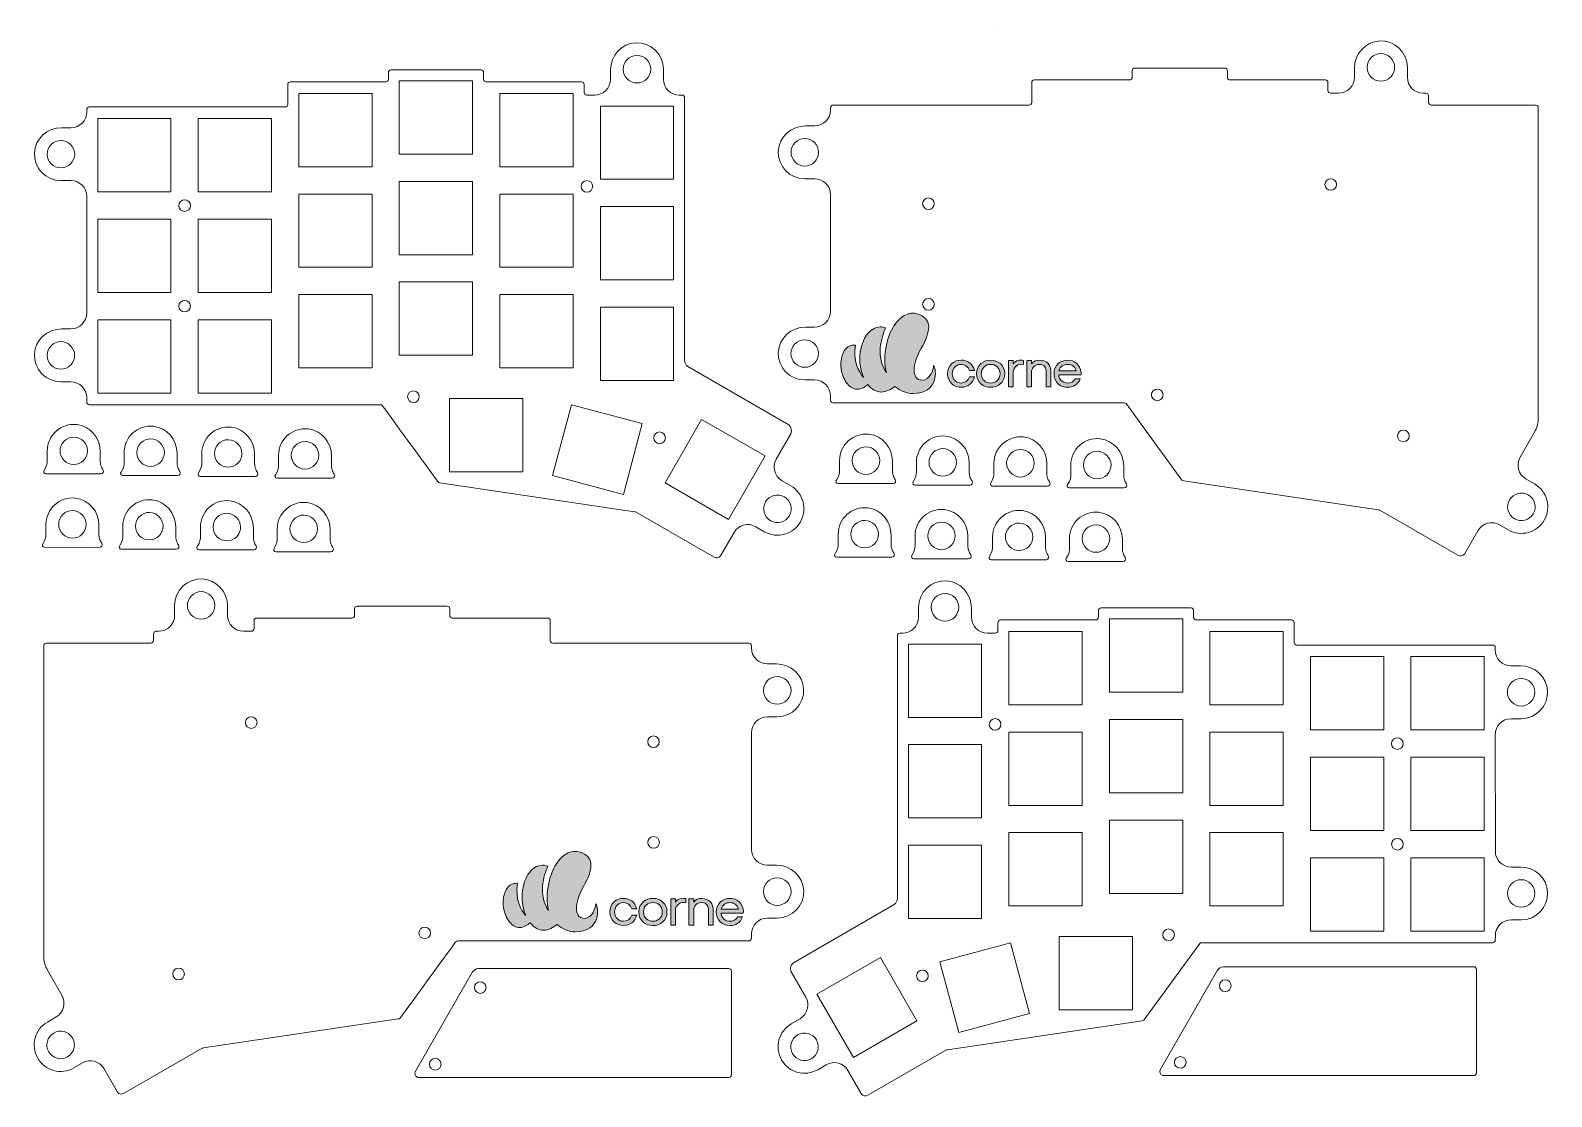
# Model space of a CAD drawing. Header units: inches. Extents: x -144 to 144, y -100 to 102.
import ezdxf

# ---------------------------------------------------------------- set-up
doc = ezdxf.new("R2010")
doc.units = ezdxf.units.IN
doc.header["$MEASUREMENT"] = 0
doc.layers.add('_U+5207_U+65AD_U+30D1_U+30B9', color=7, linetype='Continuous')
doc.layers.add('_U+5F6B_U+523B_U+30D1_U+30B9', color=7, linetype='Continuous')

# ---------------------------------------------------------------- blocks, each defined once
blk = doc.blocks.new('block 3')
at = {"layer": '_U+5F6B_U+523B_U+30D1_U+30B9', "true_color": 0xffffff}
h = blk.add_hatch(color=7, dxfattribs=at)
h.dxf.hatch_style = 2
edge = h.paths.add_edge_path()
edge.add_spline(control_points=[(34.59, 36.21), (34.35, 34.9), (33.23, 34.26), (32.11, 34.25), (30.82, 34.23), (29.52, 35.08), (29.52, 36.8), (29.52, 38.52), (30.81, 39.36), (32.1, 39.36), (33.22, 39.36), (34.35, 38.71), (34.59, 37.39), (34.59, 37.39), (33.67, 37.39), (33.67, 37.39), (33.45, 38.18), (32.78, 38.56), (32.1, 38.56), (31.27, 38.56), (30.42, 37.98), (30.42, 36.8), (30.42, 35.61), (31.26, 35.04), (32.11, 35.04), (32.79, 35.04), (33.45, 35.42), (33.67, 36.21), (33.67, 36.21), (34.59, 36.21), (34.59, 36.21)], knot_values=[0, 0, 0, 0, 1, 1, 1, 2, 2, 2, 3, 3, 3, 4, 4, 4, 5, 5, 5, 6, 6, 6, 7, 7, 7, 8, 8, 8, 9, 9, 9, 10, 10, 10, 10], degree=3, periodic=1)
h = blk.add_hatch(color=7, dxfattribs=at)
h.dxf.hatch_style = 2
edge = h.paths.add_edge_path()
edge.add_spline(control_points=[(37.65, 34.23), (36.31, 34.23), (34.99, 35.09), (34.99, 36.8), (34.99, 38.51), (36.33, 39.36), (37.67, 39.36), (39.01, 39.36), (40.33, 38.5), (40.33, 36.8), (40.33, 35.08), (38.99, 34.23), (37.65, 34.23)], knot_values=[0, 0, 0, 0, 1, 1, 1, 2, 2, 2, 3, 3, 3, 4, 4, 4, 4], degree=3, periodic=1)
edge = h.paths.add_edge_path()
edge.add_spline(control_points=[(37.65, 35.04), (38.54, 35.03), (39.44, 35.62), (39.44, 36.8), (39.44, 37.97), (38.55, 38.56), (37.67, 38.56), (36.78, 38.56), (35.89, 37.98), (35.89, 36.8), (35.89, 35.63), (36.77, 35.05), (37.65, 35.04)], knot_values=[0, 0, 0, 0, 1, 1, 1, 2, 2, 2, 3, 3, 3, 4, 4, 4, 4], degree=3, periodic=1)
h = blk.add_hatch(color=7, dxfattribs=at)
h.dxf.hatch_style = 2
edge = h.paths.add_edge_path()
edge.add_spline(control_points=[(41.91, 39.27), (41.91, 39.27), (41.91, 38.66), (41.91, 38.66), (42.38, 39.33), (43.11, 39.49), (43.9, 39.3), (43.9, 39.3), (43.9, 38.52), (43.9, 38.52), (42.88, 38.82), (41.91, 38.08), (41.91, 37.01), (41.91, 37.01), (41.91, 34.32), (41.91, 34.32), (41.91, 34.32), (41.02, 34.32), (41.02, 34.32), (41.02, 34.32), (41.02, 39.27), (41.02, 39.27), (41.02, 39.27), (41.91, 39.27), (41.91, 39.27)], knot_values=[0, 0, 0, 0, 1, 1, 1, 2, 2, 2, 3, 3, 3, 4, 4, 4, 5, 5, 5, 6, 6, 6, 7, 7, 7, 8, 8, 8, 8], degree=3, periodic=1)
h = blk.add_hatch(color=7, dxfattribs=at)
h.dxf.hatch_style = 2
edge = h.paths.add_edge_path()
edge.add_spline(control_points=[(45.39, 39.27), (45.39, 39.27), (45.39, 38.66), (45.39, 38.66), (45.75, 39.19), (46.28, 39.35), (46.91, 39.35), (48.42, 39.35), (49.06, 38.41), (49.06, 36.99), (49.06, 36.99), (49.06, 34.32), (49.06, 34.32), (49.06, 34.32), (48.17, 34.32), (48.17, 34.32), (48.17, 34.32), (48.17, 36.98), (48.17, 36.98), (48.17, 37.9), (47.93, 38.54), (46.88, 38.55), (45.92, 38.57), (45.39, 37.88), (45.39, 37.02), (45.39, 37.02), (45.39, 34.32), (45.39, 34.32), (45.39, 34.32), (44.49, 34.32), (44.49, 34.32), (44.49, 34.32), (44.49, 39.27), (44.49, 39.27), (44.49, 39.27), (45.39, 39.27), (45.39, 39.27)], knot_values=[0, 0, 0, 0, 1, 1, 1, 2, 2, 2, 3, 3, 3, 4, 4, 4, 5, 5, 5, 6, 6, 6, 7, 7, 7, 8, 8, 8, 9, 9, 9, 10, 10, 10, 11, 11, 11, 12, 12, 12, 12], degree=3, periodic=1)
h = blk.add_hatch(color=7, dxfattribs=at)
h.dxf.hatch_style = 2
edge = h.paths.add_edge_path()
edge.add_spline(control_points=[(54.73, 36.58), (54.73, 36.58), (50.54, 36.58), (50.54, 36.58), (50.54, 35.61), (51.46, 35.03), (52.21, 35.03), (52.82, 35.03), (53.39, 35.29), (53.68, 35.85), (53.68, 35.85), (54.61, 35.85), (54.61, 35.85), (54.23, 34.77), (53.21, 34.23), (52.2, 34.23), (50.93, 34.23), (49.64, 35.09), (49.64, 36.8), (49.64, 38.5), (50.91, 39.35), (52.22, 39.35), (53.45, 39.35), (54.65, 38.57), (54.75, 37.02), (54.77, 36.87), (54.76, 36.71), (54.73, 36.58)], knot_values=[0, 0, 0, 0, 1, 1, 1, 2, 2, 2, 3, 3, 3, 4, 4, 4, 5, 5, 5, 6, 6, 6, 7, 7, 7, 8, 8, 8, 9, 9, 9, 9], degree=3, periodic=1)
edge = h.paths.add_edge_path()
edge.add_spline(control_points=[(53.81, 37.32), (53.64, 38.21), (52.93, 38.56), (52.22, 38.56), (51.49, 38.56), (50.76, 38.2), (50.58, 37.32), (50.58, 37.32), (53.81, 37.32), (53.81, 37.32)], knot_values=[0, 0, 0, 0, 1, 1, 1, 2, 2, 2, 3, 3, 3, 3], degree=3, periodic=1)
at = {"layer": '_U+5F6B_U+523B_U+30D1_U+30B9', "lineweight": 0}
for points, knots in [([(34.59, 36.21), (34.35, 34.9), (33.23, 34.26), (32.11, 34.25), (30.82, 34.23), (29.52, 35.08), (29.52, 36.8), (29.52, 38.52), (30.81, 39.36), (32.1, 39.36), (33.22, 39.36), (34.35, 38.71), (34.59, 37.39), (34.59, 37.39), (33.67, 37.39), (33.67, 37.39), (33.45, 38.18), (32.78, 38.56), (32.1, 38.56), (31.27, 38.56), (30.42, 37.98), (30.42, 36.8), (30.42, 35.61), (31.26, 35.04), (32.11, 35.04), (32.79, 35.04), (33.45, 35.42), (33.67, 36.21), (33.67, 36.21), (34.59, 36.21), (34.59, 36.21)], [0, 0, 0, 0, 1, 1, 1, 2, 2, 2, 3, 3, 3, 4, 4, 4, 5, 5, 5, 6, 6, 6, 7, 7, 7, 8, 8, 8, 9, 9, 9, 10, 10, 10, 10]), ([(37.65, 34.23), (36.31, 34.23), (34.99, 35.09), (34.99, 36.8), (34.99, 38.51), (36.33, 39.36), (37.67, 39.36), (39.01, 39.36), (40.33, 38.5), (40.33, 36.8), (40.33, 35.08), (38.99, 34.23), (37.65, 34.23)], [0, 0, 0, 0, 1, 1, 1, 2, 2, 2, 3, 3, 3, 4, 4, 4, 4]), ([(37.65, 35.04), (38.54, 35.03), (39.44, 35.62), (39.44, 36.8), (39.44, 37.97), (38.55, 38.56), (37.67, 38.56), (36.78, 38.56), (35.89, 37.98), (35.89, 36.8), (35.89, 35.63), (36.77, 35.05), (37.65, 35.04)], [0, 0, 0, 0, 1, 1, 1, 2, 2, 2, 3, 3, 3, 4, 4, 4, 4]), ([(41.91, 39.27), (41.91, 39.27), (41.91, 38.66), (41.91, 38.66), (42.38, 39.33), (43.11, 39.49), (43.9, 39.3), (43.9, 39.3), (43.9, 38.52), (43.9, 38.52), (42.88, 38.82), (41.91, 38.08), (41.91, 37.01), (41.91, 37.01), (41.91, 34.32), (41.91, 34.32), (41.91, 34.32), (41.02, 34.32), (41.02, 34.32), (41.02, 34.32), (41.02, 39.27), (41.02, 39.27), (41.02, 39.27), (41.91, 39.27), (41.91, 39.27)], [0, 0, 0, 0, 1, 1, 1, 2, 2, 2, 3, 3, 3, 4, 4, 4, 5, 5, 5, 6, 6, 6, 7, 7, 7, 8, 8, 8, 8]), ([(45.39, 39.27), (45.39, 39.27), (45.39, 38.66), (45.39, 38.66), (45.75, 39.19), (46.28, 39.35), (46.91, 39.35), (48.42, 39.35), (49.06, 38.41), (49.06, 36.99), (49.06, 36.99), (49.06, 34.32), (49.06, 34.32), (49.06, 34.32), (48.17, 34.32), (48.17, 34.32), (48.17, 34.32), (48.17, 36.98), (48.17, 36.98), (48.17, 37.9), (47.93, 38.54), (46.88, 38.55), (45.92, 38.57), (45.39, 37.88), (45.39, 37.02), (45.39, 37.02), (45.39, 34.32), (45.39, 34.32), (45.39, 34.32), (44.49, 34.32), (44.49, 34.32), (44.49, 34.32), (44.49, 39.27), (44.49, 39.27), (44.49, 39.27), (45.39, 39.27), (45.39, 39.27)], [0, 0, 0, 0, 1, 1, 1, 2, 2, 2, 3, 3, 3, 4, 4, 4, 5, 5, 5, 6, 6, 6, 7, 7, 7, 8, 8, 8, 9, 9, 9, 10, 10, 10, 11, 11, 11, 12, 12, 12, 12]), ([(54.73, 36.58), (54.73, 36.58), (50.54, 36.58), (50.54, 36.58), (50.54, 35.61), (51.46, 35.03), (52.21, 35.03), (52.82, 35.03), (53.39, 35.29), (53.68, 35.85), (53.68, 35.85), (54.61, 35.85), (54.61, 35.85), (54.23, 34.77), (53.21, 34.23), (52.2, 34.23), (50.93, 34.23), (49.64, 35.09), (49.64, 36.8), (49.64, 38.5), (50.91, 39.35), (52.22, 39.35), (53.45, 39.35), (54.65, 38.57), (54.75, 37.02), (54.77, 36.87), (54.76, 36.71), (54.73, 36.58)], [0, 0, 0, 0, 1, 1, 1, 2, 2, 2, 3, 3, 3, 4, 4, 4, 5, 5, 5, 6, 6, 6, 7, 7, 7, 8, 8, 8, 9, 9, 9, 9]), ([(53.81, 37.32), (53.64, 38.21), (52.93, 38.56), (52.22, 38.56), (51.49, 38.56), (50.76, 38.2), (50.58, 37.32), (50.58, 37.32), (53.81, 37.32), (53.81, 37.32)], [0, 0, 0, 0, 1, 1, 1, 2, 2, 2, 3, 3, 3, 3])]:
    blk.add_open_spline(points, degree=3, knots=knots, dxfattribs=at)
blk = doc.blocks.new('block 2')
at = {"layer": '_U+5F6B_U+523B_U+30D1_U+30B9', "true_color": 0xffffff}
h = blk.add_hatch(color=7, dxfattribs=at)
h.dxf.hatch_style = 2
edge = h.paths.add_edge_path()
edge.add_spline(control_points=[(26.86, 38.33), (26.87, 37.66), (26.24, 35.57), (24.66, 35.57), (24.21, 35.57), (23.78, 35.79), (23.53, 36.16), (23.29, 36.52), (23.2, 36.96), (23.2, 37.47), (23.21, 38.56), (23.65, 40), (24.56, 41.63), (25.46, 43.21), (25.96, 44.58), (25.95, 45.61), (25.95, 46.15), (25.82, 46.59), (25.57, 46.97), (25.31, 47.35), (24.9, 47.68), (24.28, 47.95), (23.82, 48.15), (23.38, 48.24), (22.97, 48.24), (22.07, 48.24), (21.21, 47.83), (20.44, 47.12), (19.68, 46.4), (19.02, 45.37), (18.56, 44.2), (18.19, 43.29), (17.65, 41.37), (17.65, 39.4), (17.65, 38.61), (17.75, 37.81), (17.95, 37.05), (15.94, 39.88), (16.97, 43.69), (17.81, 45.45), (17.49, 45.58), (17.16, 45.64), (16.83, 45.64), (16.81, 45.64), (16.79, 45.64), (16.77, 45.64), (15.77, 45.62), (14.82, 45), (14.1, 43.92), (13.39, 42.84), (12.93, 41.31), (12.94, 39.62), (12.94, 39.54), (12.94, 39.47), (12.94, 39.4), (12.96, 38.18), (13.22, 37.05), (13.64, 36.1), (12.65, 37.25), (11.58, 39.26), (12.09, 42.16), (11.96, 42.19), (11.83, 42.21), (11.7, 42.21), (11.7, 42.21), (11.7, 42.21), (11.7, 42.21), (11.62, 42.21), (11.54, 42.2), (11.46, 42.19), (10.89, 42.11), (10.38, 41.73), (9.98, 41.09), (9.59, 40.45), (9.35, 39.56), (9.35, 38.57), (9.35, 38.27), (9.37, 37.97), (9.42, 37.65), (9.58, 36.53), (10.02, 35.56), (10.58, 34.89), (11.14, 34.21), (11.8, 33.86), (12.42, 33.86), (13.29, 33.86), (14.03, 34.37), (14.47, 34.73), (15.19, 33.83), (16.08, 33.34), (16.99, 33.34), (17.93, 33.34), (18.91, 33.89), (19.58, 34.4), (20.04, 33.99), (20.6, 33.65), (21.3, 33.37), (21.89, 33.14), (22.44, 33.04), (22.95, 33.04), (27.9, 33.04), (27.47, 37.68), (26.86, 38.33)], knot_values=[0, 0, 0, 0, 1, 1, 1, 2, 2, 2, 3, 3, 3, 4, 4, 4, 5, 5, 5, 6, 6, 6, 7, 7, 7, 8, 8, 8, 9, 9, 9, 10, 10, 10, 11, 11, 11, 12, 12, 12, 13, 13, 13, 14, 14, 14, 15, 15, 15, 16, 16, 16, 17, 17, 17, 18, 18, 18, 19, 19, 19, 20, 20, 20, 21, 21, 21, 22, 22, 22, 23, 23, 23, 24, 24, 24, 25, 25, 25, 26, 26, 26, 27, 27, 27, 28, 28, 28, 29, 29, 29, 30, 30, 30, 31, 31, 31, 32, 32, 32, 33, 33, 33, 34, 34, 34, 34], degree=3, periodic=1)
at = {"layer": '_U+5F6B_U+523B_U+30D1_U+30B9', "lineweight": 0}
blk.add_open_spline([(26.86, 38.33), (26.87, 37.66), (26.24, 35.57), (24.66, 35.57), (24.21, 35.57), (23.78, 35.79), (23.53, 36.16), (23.29, 36.52), (23.2, 36.96), (23.2, 37.47), (23.21, 38.56), (23.65, 40), (24.56, 41.63), (25.46, 43.21), (25.96, 44.58), (25.95, 45.61), (25.95, 46.15), (25.82, 46.59), (25.57, 46.97), (25.31, 47.35), (24.9, 47.68), (24.28, 47.95), (23.82, 48.15), (23.38, 48.24), (22.97, 48.24), (22.07, 48.24), (21.21, 47.83), (20.44, 47.12), (19.68, 46.4), (19.02, 45.37), (18.56, 44.2), (18.19, 43.29), (17.65, 41.37), (17.65, 39.4), (17.65, 38.61), (17.75, 37.81), (17.95, 37.05), (15.94, 39.88), (16.97, 43.69), (17.81, 45.45), (17.49, 45.58), (17.16, 45.64), (16.83, 45.64), (16.81, 45.64), (16.79, 45.64), (16.77, 45.64), (15.77, 45.62), (14.82, 45), (14.1, 43.92), (13.39, 42.84), (12.93, 41.31), (12.94, 39.62), (12.94, 39.54), (12.94, 39.47), (12.94, 39.4), (12.96, 38.18), (13.22, 37.05), (13.64, 36.1), (12.65, 37.25), (11.58, 39.26), (12.09, 42.16), (11.96, 42.19), (11.83, 42.21), (11.7, 42.21), (11.7, 42.21), (11.7, 42.21), (11.7, 42.21), (11.62, 42.21), (11.54, 42.2), (11.46, 42.19), (10.89, 42.11), (10.38, 41.73), (9.98, 41.09), (9.59, 40.45), (9.35, 39.56), (9.35, 38.57), (9.35, 38.27), (9.37, 37.97), (9.42, 37.65), (9.58, 36.53), (10.02, 35.56), (10.58, 34.89), (11.14, 34.21), (11.8, 33.86), (12.42, 33.86), (13.29, 33.86), (14.03, 34.37), (14.47, 34.73), (15.19, 33.83), (16.08, 33.34), (16.99, 33.34), (17.93, 33.34), (18.91, 33.89), (19.58, 34.4), (20.04, 33.99), (20.6, 33.65), (21.3, 33.37), (21.89, 33.14), (22.44, 33.04), (22.95, 33.04), (27.9, 33.04), (27.47, 37.68), (26.86, 38.33)], degree=3, knots=[0, 0, 0, 0, 1, 1, 1, 2, 2, 2, 3, 3, 3, 4, 4, 4, 5, 5, 5, 6, 6, 6, 7, 7, 7, 8, 8, 8, 9, 9, 9, 10, 10, 10, 11, 11, 11, 12, 12, 12, 13, 13, 13, 14, 14, 14, 15, 15, 15, 16, 16, 16, 17, 17, 17, 18, 18, 18, 19, 19, 19, 20, 20, 20, 21, 21, 21, 22, 22, 22, 23, 23, 23, 24, 24, 24, 25, 25, 25, 26, 26, 26, 27, 27, 27, 28, 28, 28, 29, 29, 29, 30, 30, 30, 31, 31, 31, 32, 32, 32, 33, 33, 33, 34, 34, 34, 34], dxfattribs=at)
at = {"layer": '_U+5F6B_U+523B_U+30D1_U+30B9'}
blk.add_blockref('block 3', (0, 0), dxfattribs=at)
blk = doc.blocks.new('block 5')
at = {"layer": '_U+5F6B_U+523B_U+30D1_U+30B9', "true_color": 0xffffff}
h = blk.add_hatch(color=7, dxfattribs=at)
h.dxf.hatch_style = 2
edge = h.paths.add_edge_path()
edge.add_spline(control_points=[(-29.24, -65.49), (-29.48, -66.8), (-30.6, -67.44), (-31.72, -67.45), (-33.01, -67.47), (-34.31, -66.61), (-34.31, -64.89), (-34.31, -63.18), (-33.03, -62.34), (-31.74, -62.34), (-30.61, -62.34), (-29.48, -62.99), (-29.24, -64.31), (-29.24, -64.31), (-30.16, -64.31), (-30.16, -64.31), (-30.38, -63.52), (-31.05, -63.14), (-31.73, -63.14), (-32.56, -63.14), (-33.41, -63.71), (-33.41, -64.89), (-33.41, -66.08), (-32.57, -66.66), (-31.72, -66.66), (-31.04, -66.66), (-30.38, -66.27), (-30.16, -65.49), (-30.16, -65.49), (-29.24, -65.49), (-29.24, -65.49)], knot_values=[0, 0, 0, 0, 1, 1, 1, 2, 2, 2, 3, 3, 3, 4, 4, 4, 5, 5, 5, 6, 6, 6, 7, 7, 7, 8, 8, 8, 9, 9, 9, 10, 10, 10, 10], degree=3, periodic=1)
h = blk.add_hatch(color=7, dxfattribs=at)
h.dxf.hatch_style = 2
edge = h.paths.add_edge_path()
edge.add_spline(control_points=[(-26.19, -67.47), (-27.52, -67.47), (-28.84, -66.6), (-28.84, -64.9), (-28.84, -63.19), (-27.51, -62.34), (-26.16, -62.34), (-24.82, -62.34), (-23.51, -63.2), (-23.51, -64.9), (-23.51, -66.61), (-24.84, -67.47), (-26.19, -67.47)], knot_values=[0, 0, 0, 0, 1, 1, 1, 2, 2, 2, 3, 3, 3, 4, 4, 4, 4], degree=3, periodic=1)
edge = h.paths.add_edge_path()
edge.add_spline(control_points=[(-26.19, -66.66), (-25.29, -66.67), (-24.39, -66.07), (-24.39, -64.9), (-24.39, -63.73), (-25.28, -63.14), (-26.16, -63.14), (-27.06, -63.14), (-27.95, -63.72), (-27.95, -64.9), (-27.95, -66.07), (-27.07, -66.65), (-26.19, -66.66)], knot_values=[0, 0, 0, 0, 1, 1, 1, 2, 2, 2, 3, 3, 3, 4, 4, 4, 4], degree=3, periodic=1)
h = blk.add_hatch(color=7, dxfattribs=at)
h.dxf.hatch_style = 2
edge = h.paths.add_edge_path()
edge.add_spline(control_points=[(-21.93, -62.43), (-21.93, -62.43), (-21.93, -63.03), (-21.93, -63.03), (-21.45, -62.37), (-20.73, -62.21), (-19.94, -62.39), (-19.94, -62.39), (-19.94, -63.18), (-19.94, -63.18), (-20.96, -62.88), (-21.93, -63.62), (-21.93, -64.69), (-21.93, -64.69), (-21.93, -67.37), (-21.93, -67.37), (-21.93, -67.37), (-22.81, -67.37), (-22.81, -67.37), (-22.81, -67.37), (-22.81, -62.43), (-22.81, -62.43), (-22.81, -62.43), (-21.93, -62.43), (-21.93, -62.43)], knot_values=[0, 0, 0, 0, 1, 1, 1, 2, 2, 2, 3, 3, 3, 4, 4, 4, 5, 5, 5, 6, 6, 6, 7, 7, 7, 8, 8, 8, 8], degree=3, periodic=1)
h = blk.add_hatch(color=7, dxfattribs=at)
h.dxf.hatch_style = 2
edge = h.paths.add_edge_path()
edge.add_spline(control_points=[(-18.45, -62.42), (-18.45, -62.42), (-18.45, -63.03), (-18.45, -63.03), (-18.08, -62.5), (-17.55, -62.35), (-16.93, -62.35), (-15.42, -62.35), (-14.78, -63.29), (-14.78, -64.71), (-14.78, -64.71), (-14.78, -67.37), (-14.78, -67.37), (-14.78, -67.37), (-15.67, -67.37), (-15.67, -67.37), (-15.67, -67.37), (-15.67, -64.72), (-15.67, -64.72), (-15.67, -63.79), (-15.9, -63.16), (-16.96, -63.14), (-17.92, -63.13), (-18.45, -63.81), (-18.45, -64.68), (-18.45, -64.68), (-18.45, -67.37), (-18.45, -67.37), (-18.45, -67.37), (-19.35, -67.37), (-19.35, -67.37), (-19.35, -67.37), (-19.35, -62.42), (-19.35, -62.42), (-19.35, -62.42), (-18.45, -62.42), (-18.45, -62.42)], knot_values=[0, 0, 0, 0, 1, 1, 1, 2, 2, 2, 3, 3, 3, 4, 4, 4, 5, 5, 5, 6, 6, 6, 7, 7, 7, 8, 8, 8, 9, 9, 9, 10, 10, 10, 11, 11, 11, 12, 12, 12, 12], degree=3, periodic=1)
h = blk.add_hatch(color=7, dxfattribs=at)
h.dxf.hatch_style = 2
edge = h.paths.add_edge_path()
edge.add_spline(control_points=[(-9.1, -65.11), (-9.1, -65.11), (-13.29, -65.11), (-13.29, -65.11), (-13.29, -66.08), (-12.37, -66.67), (-11.63, -66.67), (-11.01, -66.67), (-10.44, -66.4), (-10.15, -65.85), (-10.15, -65.85), (-9.23, -65.85), (-9.23, -65.85), (-9.6, -66.93), (-10.62, -67.47), (-11.63, -67.47), (-12.91, -67.47), (-14.19, -66.6), (-14.19, -64.9), (-14.19, -63.2), (-12.92, -62.35), (-11.62, -62.35), (-10.39, -62.35), (-9.18, -63.13), (-9.08, -64.68), (-9.06, -64.83), (-9.07, -64.99), (-9.1, -65.11)], knot_values=[0, 0, 0, 0, 1, 1, 1, 2, 2, 2, 3, 3, 3, 4, 4, 4, 5, 5, 5, 6, 6, 6, 7, 7, 7, 8, 8, 8, 9, 9, 9, 9], degree=3, periodic=1)
edge = h.paths.add_edge_path()
edge.add_spline(control_points=[(-10.02, -64.37), (-10.2, -63.48), (-10.9, -63.14), (-11.62, -63.14), (-12.34, -63.14), (-13.07, -63.49), (-13.26, -64.37), (-13.26, -64.37), (-10.02, -64.37), (-10.02, -64.37)], knot_values=[0, 0, 0, 0, 1, 1, 1, 2, 2, 2, 3, 3, 3, 3], degree=3, periodic=1)
at = {"layer": '_U+5F6B_U+523B_U+30D1_U+30B9', "lineweight": 0}
for points, knots in [([(-29.24, -65.49), (-29.48, -66.8), (-30.6, -67.44), (-31.72, -67.45), (-33.01, -67.47), (-34.31, -66.61), (-34.31, -64.89), (-34.31, -63.18), (-33.03, -62.34), (-31.74, -62.34), (-30.61, -62.34), (-29.48, -62.99), (-29.24, -64.31), (-29.24, -64.31), (-30.16, -64.31), (-30.16, -64.31), (-30.38, -63.52), (-31.05, -63.14), (-31.73, -63.14), (-32.56, -63.14), (-33.41, -63.71), (-33.41, -64.89), (-33.41, -66.08), (-32.57, -66.66), (-31.72, -66.66), (-31.04, -66.66), (-30.38, -66.27), (-30.16, -65.49), (-30.16, -65.49), (-29.24, -65.49), (-29.24, -65.49)], [0, 0, 0, 0, 1, 1, 1, 2, 2, 2, 3, 3, 3, 4, 4, 4, 5, 5, 5, 6, 6, 6, 7, 7, 7, 8, 8, 8, 9, 9, 9, 10, 10, 10, 10]), ([(-26.19, -67.47), (-27.52, -67.47), (-28.84, -66.6), (-28.84, -64.9), (-28.84, -63.19), (-27.51, -62.34), (-26.16, -62.34), (-24.82, -62.34), (-23.51, -63.2), (-23.51, -64.9), (-23.51, -66.61), (-24.84, -67.47), (-26.19, -67.47)], [0, 0, 0, 0, 1, 1, 1, 2, 2, 2, 3, 3, 3, 4, 4, 4, 4]), ([(-26.19, -66.66), (-25.29, -66.67), (-24.39, -66.07), (-24.39, -64.9), (-24.39, -63.73), (-25.28, -63.14), (-26.16, -63.14), (-27.06, -63.14), (-27.95, -63.72), (-27.95, -64.9), (-27.95, -66.07), (-27.07, -66.65), (-26.19, -66.66)], [0, 0, 0, 0, 1, 1, 1, 2, 2, 2, 3, 3, 3, 4, 4, 4, 4]), ([(-21.93, -62.43), (-21.93, -62.43), (-21.93, -63.03), (-21.93, -63.03), (-21.45, -62.37), (-20.73, -62.21), (-19.94, -62.39), (-19.94, -62.39), (-19.94, -63.18), (-19.94, -63.18), (-20.96, -62.88), (-21.93, -63.62), (-21.93, -64.69), (-21.93, -64.69), (-21.93, -67.37), (-21.93, -67.37), (-21.93, -67.37), (-22.81, -67.37), (-22.81, -67.37), (-22.81, -67.37), (-22.81, -62.43), (-22.81, -62.43), (-22.81, -62.43), (-21.93, -62.43), (-21.93, -62.43)], [0, 0, 0, 0, 1, 1, 1, 2, 2, 2, 3, 3, 3, 4, 4, 4, 5, 5, 5, 6, 6, 6, 7, 7, 7, 8, 8, 8, 8]), ([(-18.45, -62.42), (-18.45, -62.42), (-18.45, -63.03), (-18.45, -63.03), (-18.08, -62.5), (-17.55, -62.35), (-16.93, -62.35), (-15.42, -62.35), (-14.78, -63.29), (-14.78, -64.71), (-14.78, -64.71), (-14.78, -67.37), (-14.78, -67.37), (-14.78, -67.37), (-15.67, -67.37), (-15.67, -67.37), (-15.67, -67.37), (-15.67, -64.72), (-15.67, -64.72), (-15.67, -63.79), (-15.9, -63.16), (-16.96, -63.14), (-17.92, -63.13), (-18.45, -63.81), (-18.45, -64.68), (-18.45, -64.68), (-18.45, -67.37), (-18.45, -67.37), (-18.45, -67.37), (-19.35, -67.37), (-19.35, -67.37), (-19.35, -67.37), (-19.35, -62.42), (-19.35, -62.42), (-19.35, -62.42), (-18.45, -62.42), (-18.45, -62.42)], [0, 0, 0, 0, 1, 1, 1, 2, 2, 2, 3, 3, 3, 4, 4, 4, 5, 5, 5, 6, 6, 6, 7, 7, 7, 8, 8, 8, 9, 9, 9, 10, 10, 10, 11, 11, 11, 12, 12, 12, 12]), ([(-9.1, -65.11), (-9.1, -65.11), (-13.29, -65.11), (-13.29, -65.11), (-13.29, -66.08), (-12.37, -66.67), (-11.63, -66.67), (-11.01, -66.67), (-10.44, -66.4), (-10.15, -65.85), (-10.15, -65.85), (-9.23, -65.85), (-9.23, -65.85), (-9.6, -66.93), (-10.62, -67.47), (-11.63, -67.47), (-12.91, -67.47), (-14.19, -66.6), (-14.19, -64.9), (-14.19, -63.2), (-12.92, -62.35), (-11.62, -62.35), (-10.39, -62.35), (-9.18, -63.13), (-9.08, -64.68), (-9.06, -64.83), (-9.07, -64.99), (-9.1, -65.11)], [0, 0, 0, 0, 1, 1, 1, 2, 2, 2, 3, 3, 3, 4, 4, 4, 5, 5, 5, 6, 6, 6, 7, 7, 7, 8, 8, 8, 9, 9, 9, 9]), ([(-10.02, -64.37), (-10.2, -63.48), (-10.9, -63.14), (-11.62, -63.14), (-12.34, -63.14), (-13.07, -63.49), (-13.26, -64.37), (-13.26, -64.37), (-10.02, -64.37), (-10.02, -64.37)], [0, 0, 0, 0, 1, 1, 1, 2, 2, 2, 3, 3, 3, 3])]:
    blk.add_open_spline(points, degree=3, knots=knots, dxfattribs=at)
blk = doc.blocks.new('block 4')
at = {"layer": '_U+5F6B_U+523B_U+30D1_U+30B9', "true_color": 0xffffff}
h = blk.add_hatch(color=7, dxfattribs=at)
h.dxf.hatch_style = 2
edge = h.paths.add_edge_path()
edge.add_spline(control_points=[(-36.97, -63.36), (-36.96, -64.04), (-37.59, -66.12), (-39.17, -66.12), (-39.62, -66.12), (-40.06, -65.91), (-40.3, -65.54), (-40.54, -65.18), (-40.63, -64.74), (-40.63, -64.23), (-40.63, -63.14), (-40.19, -61.7), (-39.27, -60.07), (-38.37, -58.49), (-37.88, -57.11), (-37.89, -56.09), (-37.89, -55.54), (-38.01, -55.1), (-38.27, -54.72), (-38.53, -54.35), (-38.93, -54.02), (-39.56, -53.75), (-40.01, -53.55), (-40.45, -53.46), (-40.87, -53.46), (-41.77, -53.46), (-42.62, -53.87), (-43.39, -54.58), (-44.16, -55.3), (-44.82, -56.33), (-45.28, -57.49), (-45.64, -58.41), (-46.18, -60.32), (-46.18, -62.29), (-46.18, -63.09), (-46.09, -63.89), (-45.88, -64.65), (-47.89, -61.82), (-46.87, -58.01), (-46.02, -56.25), (-46.34, -56.12), (-46.67, -56.05), (-47, -56.05), (-47.03, -56.05), (-47.05, -56.05), (-47.06, -56.06), (-48.07, -56.08), (-49.01, -56.69), (-49.73, -57.78), (-50.45, -58.86), (-50.9, -60.39), (-50.9, -62.08), (-50.9, -62.15), (-50.9, -62.22), (-50.9, -62.3), (-50.87, -63.52), (-50.61, -64.65), (-50.19, -65.59), (-51.19, -64.45), (-52.26, -62.44), (-51.74, -59.54), (-51.87, -59.51), (-52, -59.49), (-52.13, -59.49), (-52.13, -59.49), (-52.14, -59.49), (-52.14, -59.49), (-52.22, -59.49), (-52.29, -59.5), (-52.37, -59.51), (-52.95, -59.59), (-53.46, -59.97), (-53.85, -60.61), (-54.24, -61.25), (-54.48, -62.14), (-54.48, -63.13), (-54.48, -63.43), (-54.46, -63.73), (-54.41, -64.04), (-54.25, -65.16), (-53.81, -66.14), (-53.26, -66.81), (-52.7, -67.49), (-52.04, -67.84), (-51.42, -67.84), (-50.54, -67.84), (-49.8, -67.33), (-49.36, -66.97), (-48.64, -67.86), (-47.76, -68.36), (-46.84, -68.36), (-45.9, -68.36), (-44.93, -67.81), (-44.26, -67.3), (-43.79, -67.7), (-43.23, -68.05), (-42.53, -68.32), (-41.95, -68.55), (-41.39, -68.65), (-40.88, -68.65), (-35.93, -68.65), (-36.37, -64.02), (-36.97, -63.36)], knot_values=[0, 0, 0, 0, 1, 1, 1, 2, 2, 2, 3, 3, 3, 4, 4, 4, 5, 5, 5, 6, 6, 6, 7, 7, 7, 8, 8, 8, 9, 9, 9, 10, 10, 10, 11, 11, 11, 12, 12, 12, 13, 13, 13, 14, 14, 14, 15, 15, 15, 16, 16, 16, 17, 17, 17, 18, 18, 18, 19, 19, 19, 20, 20, 20, 21, 21, 21, 22, 22, 22, 23, 23, 23, 24, 24, 24, 25, 25, 25, 26, 26, 26, 27, 27, 27, 28, 28, 28, 29, 29, 29, 30, 30, 30, 31, 31, 31, 32, 32, 32, 33, 33, 33, 34, 34, 34, 34], degree=3, periodic=1)
at = {"layer": '_U+5F6B_U+523B_U+30D1_U+30B9', "lineweight": 0}
blk.add_open_spline([(-36.97, -63.36), (-36.96, -64.04), (-37.59, -66.12), (-39.17, -66.12), (-39.62, -66.12), (-40.06, -65.91), (-40.3, -65.54), (-40.54, -65.18), (-40.63, -64.74), (-40.63, -64.23), (-40.63, -63.14), (-40.19, -61.7), (-39.27, -60.07), (-38.37, -58.49), (-37.88, -57.11), (-37.89, -56.09), (-37.89, -55.54), (-38.01, -55.1), (-38.27, -54.72), (-38.53, -54.35), (-38.93, -54.02), (-39.56, -53.75), (-40.01, -53.55), (-40.45, -53.46), (-40.87, -53.46), (-41.77, -53.46), (-42.62, -53.87), (-43.39, -54.58), (-44.16, -55.3), (-44.82, -56.33), (-45.28, -57.49), (-45.64, -58.41), (-46.18, -60.32), (-46.18, -62.29), (-46.18, -63.09), (-46.09, -63.89), (-45.88, -64.65), (-47.89, -61.82), (-46.87, -58.01), (-46.02, -56.25), (-46.34, -56.12), (-46.67, -56.05), (-47, -56.05), (-47.03, -56.05), (-47.05, -56.05), (-47.06, -56.06), (-48.07, -56.08), (-49.01, -56.69), (-49.73, -57.78), (-50.45, -58.86), (-50.9, -60.39), (-50.9, -62.08), (-50.9, -62.15), (-50.9, -62.22), (-50.9, -62.3), (-50.87, -63.52), (-50.61, -64.65), (-50.19, -65.59), (-51.19, -64.45), (-52.26, -62.44), (-51.74, -59.54), (-51.87, -59.51), (-52, -59.49), (-52.13, -59.49), (-52.13, -59.49), (-52.14, -59.49), (-52.14, -59.49), (-52.22, -59.49), (-52.29, -59.5), (-52.37, -59.51), (-52.95, -59.59), (-53.46, -59.97), (-53.85, -60.61), (-54.24, -61.25), (-54.48, -62.14), (-54.48, -63.13), (-54.48, -63.43), (-54.46, -63.73), (-54.41, -64.04), (-54.25, -65.16), (-53.81, -66.14), (-53.26, -66.81), (-52.7, -67.49), (-52.04, -67.84), (-51.42, -67.84), (-50.54, -67.84), (-49.8, -67.33), (-49.36, -66.97), (-48.64, -67.86), (-47.76, -68.36), (-46.84, -68.36), (-45.9, -68.36), (-44.93, -67.81), (-44.26, -67.3), (-43.79, -67.7), (-43.23, -68.05), (-42.53, -68.32), (-41.95, -68.55), (-41.39, -68.65), (-40.88, -68.65), (-35.93, -68.65), (-36.37, -64.02), (-36.97, -63.36)], degree=3, knots=[0, 0, 0, 0, 1, 1, 1, 2, 2, 2, 3, 3, 3, 4, 4, 4, 5, 5, 5, 6, 6, 6, 7, 7, 7, 8, 8, 8, 9, 9, 9, 10, 10, 10, 11, 11, 11, 12, 12, 12, 13, 13, 13, 14, 14, 14, 15, 15, 15, 16, 16, 16, 17, 17, 17, 18, 18, 18, 19, 19, 19, 20, 20, 20, 21, 21, 21, 22, 22, 22, 23, 23, 23, 24, 24, 24, 25, 25, 25, 26, 26, 26, 27, 27, 27, 28, 28, 28, 29, 29, 29, 30, 30, 30, 31, 31, 31, 32, 32, 32, 33, 33, 33, 34, 34, 34, 34], dxfattribs=at)
at = {"layer": '_U+5F6B_U+523B_U+30D1_U+30B9'}
blk.add_blockref('block 5', (0, 0), dxfattribs=at)
blk = doc.blocks.new('block 7')
at = {"layer": '_U+5207_U+65AD_U+30D1_U+30B9', "color": 1, "lineweight": 9, "true_color": 0xff0000}
blk.add_open_spline([(-11.82, -75.6), (-11.82, -75.6), (-59.18, -75.6), (-59.18, -75.6), (-59.7, -75.66), (-59.96, -75.9), (-60.26, -76.24), (-60.26, -76.24), (-71.12, -95.08), (-71.12, -95.08), (-71.29, -95.49), (-71.1, -95.95), (-70.69, -96.12), (-70.63, -96.15), (-70.57, -96.17), (-70.51, -96.18), (-70.51, -96.18), (-11.83, -96.18), (-11.83, -96.18), (-11.56, -96.18), (-11.33, -95.95), (-11.33, -95.67), (-11.33, -95.67), (-11.32, -76.1), (-11.32, -76.1), (-11.32, -75.83), (-11.55, -75.6), (-11.82, -75.6)], degree=3, knots=[0, 0, 0, 0, 1, 1, 1, 2, 2, 2, 3, 3, 3, 4, 4, 4, 5, 5, 5, 6, 6, 6, 7, 7, 7, 8, 8, 8, 9, 9, 9, 9], dxfattribs=at)
blk = doc.blocks.new('block 8')
at = {"layer": '_U+5207_U+65AD_U+30D1_U+30B9', "color": 1, "lineweight": 9, "true_color": 0xff0000}
blk.add_open_spline([(-58.8, -78.08), (-58.19, -78.08), (-57.7, -78.57), (-57.7, -79.18), (-57.7, -79.79), (-58.19, -80.28), (-58.8, -80.28), (-59.4, -80.28), (-59.9, -79.79), (-59.9, -79.18), (-59.9, -78.57), (-59.4, -78.08), (-58.8, -78.08), (-58.8, -78.08), (-58.8, -78.08), (-58.8, -78.08)], degree=3, knots=[0, 0, 0, 0, 1, 1, 1, 2, 2, 2, 3, 3, 3, 4, 4, 4, 5, 5, 5, 5], dxfattribs=at)
blk = doc.blocks.new('block 9')
at = {"layer": '_U+5207_U+65AD_U+30D1_U+30B9', "color": 1, "lineweight": 9, "true_color": 0xff0000}
blk.add_open_spline([(-67.3, -92.58), (-66.69, -92.58), (-66.2, -93.07), (-66.2, -93.68), (-66.2, -94.29), (-66.69, -94.78), (-67.3, -94.78), (-67.9, -94.78), (-68.4, -94.29), (-68.4, -93.68), (-68.4, -93.07), (-67.9, -92.58), (-67.3, -92.58), (-67.3, -92.58), (-67.3, -92.58), (-67.3, -92.58)], degree=3, knots=[0, 0, 0, 0, 1, 1, 1, 2, 2, 2, 3, 3, 3, 4, 4, 4, 5, 5, 5, 5], dxfattribs=at)
blk = doc.blocks.new('block 6')
at = {"layer": '_U+5207_U+65AD_U+30D1_U+30B9'}
for name in ['block 7', 'block 8', 'block 9']:
    blk.add_blockref(name, (0, 0), dxfattribs=at)
blk = doc.blocks.new('block 11')
at = {"layer": '_U+5207_U+65AD_U+30D1_U+30B9', "color": 1, "lineweight": 9, "true_color": 0xff0000}
blk.add_open_spline([(128.98, -75.25), (128.98, -75.25), (81.62, -75.25), (81.62, -75.25), (81.1, -75.31), (80.84, -75.55), (80.54, -75.89), (80.54, -75.89), (69.68, -94.73), (69.68, -94.73), (69.51, -95.13), (69.7, -95.6), (70.11, -95.77), (70.17, -95.8), (70.23, -95.81), (70.29, -95.82), (70.29, -95.82), (128.97, -95.82), (128.97, -95.82), (129.24, -95.82), (129.47, -95.6), (129.47, -95.32), (129.47, -95.32), (129.48, -75.75), (129.48, -75.75), (129.48, -75.48), (129.25, -75.25), (128.98, -75.25)], degree=3, knots=[0, 0, 0, 0, 1, 1, 1, 2, 2, 2, 3, 3, 3, 4, 4, 4, 5, 5, 5, 6, 6, 6, 7, 7, 7, 8, 8, 8, 9, 9, 9, 9], dxfattribs=at)
blk = doc.blocks.new('block 12')
at = {"layer": '_U+5207_U+65AD_U+30D1_U+30B9', "color": 1, "lineweight": 9, "true_color": 0xff0000}
blk.add_open_spline([(82, -77.73), (82.61, -77.73), (83.1, -78.22), (83.1, -78.83), (83.1, -79.44), (82.61, -79.93), (82, -79.93), (81.4, -79.93), (80.9, -79.44), (80.9, -78.83), (80.9, -78.22), (81.4, -77.73), (82, -77.73), (82, -77.73), (82, -77.73), (82, -77.73)], degree=3, knots=[0, 0, 0, 0, 1, 1, 1, 2, 2, 2, 3, 3, 3, 4, 4, 4, 5, 5, 5, 5], dxfattribs=at)
blk = doc.blocks.new('block 13')
at = {"layer": '_U+5207_U+65AD_U+30D1_U+30B9', "color": 1, "lineweight": 9, "true_color": 0xff0000}
blk.add_open_spline([(73.5, -92.23), (74.11, -92.23), (74.6, -92.72), (74.6, -93.33), (74.6, -93.94), (74.11, -94.43), (73.5, -94.43), (72.9, -94.43), (72.4, -93.94), (72.4, -93.33), (72.4, -92.72), (72.9, -92.23), (73.5, -92.23), (73.5, -92.23), (73.5, -92.23), (73.5, -92.23)], degree=3, knots=[0, 0, 0, 0, 1, 1, 1, 2, 2, 2, 3, 3, 3, 4, 4, 4, 5, 5, 5, 5], dxfattribs=at)
blk = doc.blocks.new('block 10')
at = {"layer": '_U+5207_U+65AD_U+30D1_U+30B9'}
for name in ['block 11', 'block 12', 'block 13']:
    blk.add_blockref(name, (0, 0), dxfattribs=at)
blk = doc.blocks.new('block 15')
at = {"layer": '_U+5207_U+65AD_U+30D1_U+30B9', "color": 1, "lineweight": 9, "true_color": 0xff0000}
blk.add_open_spline([(-39.75, 72.19), (-39.75, 72.8), (-39.26, 73.29), (-38.65, 73.29), (-38.04, 73.29), (-37.55, 72.8), (-37.55, 72.19), (-37.55, 71.59), (-38.04, 71.09), (-38.65, 71.09), (-39.26, 71.09), (-39.75, 71.59), (-39.75, 72.19), (-39.75, 72.19), (-39.75, 72.19), (-39.75, 72.19)], degree=3, knots=[0, 0, 0, 0, 1, 1, 1, 2, 2, 2, 3, 3, 3, 4, 4, 4, 5, 5, 5, 5], dxfattribs=at)
blk = doc.blocks.new('block 16')
at = {"layer": '_U+5207_U+65AD_U+30D1_U+30B9', "color": 1, "lineweight": 9, "true_color": 0xff0000}
blk.add_open_spline([(-115.77, 68.57), (-115.77, 69.18), (-115.28, 69.67), (-114.67, 69.67), (-114.07, 69.67), (-113.57, 69.18), (-113.57, 68.57), (-113.57, 67.96), (-114.07, 67.47), (-114.67, 67.47), (-115.28, 67.47), (-115.77, 67.96), (-115.77, 68.57), (-115.77, 68.57), (-115.77, 68.57), (-115.77, 68.57)], degree=3, knots=[0, 0, 0, 0, 1, 1, 1, 2, 2, 2, 3, 3, 3, 4, 4, 4, 5, 5, 5, 5], dxfattribs=at)
blk = doc.blocks.new('block 17')
at = {"layer": '_U+5207_U+65AD_U+30D1_U+30B9', "color": 1, "lineweight": 9, "true_color": 0xff0000}
blk.add_open_spline([(-115.78, 49.56), (-115.78, 50.16), (-115.29, 50.66), (-114.68, 50.66), (-114.07, 50.66), (-113.58, 50.16), (-113.58, 49.56), (-113.58, 48.95), (-114.07, 48.46), (-114.68, 48.46), (-115.29, 48.46), (-115.78, 48.95), (-115.78, 49.56), (-115.78, 49.56), (-115.78, 49.56), (-115.78, 49.56)], degree=3, knots=[0, 0, 0, 0, 1, 1, 1, 2, 2, 2, 3, 3, 3, 4, 4, 4, 5, 5, 5, 5], dxfattribs=at)
blk = doc.blocks.new('block 18')
at = {"layer": '_U+5207_U+65AD_U+30D1_U+30B9', "color": 1, "lineweight": 9, "true_color": 0xff0000}
blk.add_open_spline([(-26.01, 24.69), (-26.01, 25.3), (-25.52, 25.79), (-24.91, 25.79), (-24.3, 25.79), (-23.81, 25.3), (-23.81, 24.69), (-23.81, 24.08), (-24.3, 23.59), (-24.91, 23.59), (-25.52, 23.59), (-26.01, 24.08), (-26.01, 24.69), (-26.01, 24.69), (-26.01, 24.69), (-26.01, 24.69)], degree=3, knots=[0, 0, 0, 0, 1, 1, 1, 2, 2, 2, 3, 3, 3, 4, 4, 4, 5, 5, 5, 5], dxfattribs=at)
blk = doc.blocks.new('block 19')
at = {"layer": '_U+5207_U+65AD_U+30D1_U+30B9', "color": 1, "lineweight": 9, "true_color": 0xff0000}
blk.add_open_spline([(-72.53, 32.45), (-72.53, 33.05), (-72.04, 33.55), (-71.43, 33.55), (-70.82, 33.55), (-70.33, 33.05), (-70.33, 32.45), (-70.33, 31.84), (-70.82, 31.35), (-71.43, 31.35), (-72.04, 31.35), (-72.53, 31.84), (-72.53, 32.45), (-72.53, 32.45), (-72.53, 32.45), (-72.53, 32.45)], degree=3, knots=[0, 0, 0, 0, 1, 1, 1, 2, 2, 2, 3, 3, 3, 4, 4, 4, 5, 5, 5, 5], dxfattribs=at)
blk = doc.blocks.new('block 20')
at = {"layer": '_U+5207_U+65AD_U+30D1_U+30B9', "color": 1, "lineweight": 9, "true_color": 0xff0000}
blk.add_lwpolyline([(-131.11, 85), (-131.11, 71.15), (-117.26, 71.15), (-117.26, 85), (-131.11, 85)], dxfattribs=at)
blk = doc.blocks.new('block 21')
at = {"layer": '_U+5207_U+65AD_U+30D1_U+30B9', "color": 1, "lineweight": 9, "true_color": 0xff0000}
blk.add_lwpolyline([(-131.11, 66), (-131.11, 52.15), (-117.26, 52.15), (-117.26, 66), (-131.11, 66)], dxfattribs=at)
blk = doc.blocks.new('block 22')
at = {"layer": '_U+5207_U+65AD_U+30D1_U+30B9', "color": 1, "lineweight": 9, "true_color": 0xff0000}
blk.add_lwpolyline([(-131.11, 47), (-131.11, 33.15), (-117.26, 33.15), (-117.26, 47), (-131.11, 47)], dxfattribs=at)
blk = doc.blocks.new('block 23')
at = {"layer": '_U+5207_U+65AD_U+30D1_U+30B9', "color": 1, "lineweight": 9, "true_color": 0xff0000}
blk.add_lwpolyline([(-112.11, 85), (-112.11, 71.15), (-98.26, 71.15), (-98.26, 85), (-112.11, 85)], dxfattribs=at)
blk = doc.blocks.new('block 24')
at = {"layer": '_U+5207_U+65AD_U+30D1_U+30B9', "color": 1, "lineweight": 9, "true_color": 0xff0000}
blk.add_lwpolyline([(-112.11, 66), (-112.11, 52.15), (-98.26, 52.15), (-98.26, 66), (-112.11, 66)], dxfattribs=at)
blk = doc.blocks.new('block 25')
at = {"layer": '_U+5207_U+65AD_U+30D1_U+30B9', "color": 1, "lineweight": 9, "true_color": 0xff0000}
blk.add_lwpolyline([(-112.11, 47), (-112.11, 33.15), (-98.26, 33.15), (-98.26, 47), (-112.11, 47)], dxfattribs=at)
blk = doc.blocks.new('block 26')
at = {"layer": '_U+5207_U+65AD_U+30D1_U+30B9', "color": 1, "lineweight": 9, "true_color": 0xff0000}
blk.add_lwpolyline([(-93.11, 89.76), (-93.11, 75.9), (-79.25, 75.9), (-79.25, 89.76), (-93.11, 89.76)], dxfattribs=at)
blk = doc.blocks.new('block 27')
at = {"layer": '_U+5207_U+65AD_U+30D1_U+30B9', "color": 1, "lineweight": 9, "true_color": 0xff0000}
blk.add_lwpolyline([(-93.11, 70.75), (-93.11, 56.9), (-79.25, 56.9), (-79.25, 70.75), (-93.11, 70.75)], dxfattribs=at)
blk = doc.blocks.new('block 28')
at = {"layer": '_U+5207_U+65AD_U+30D1_U+30B9', "color": 1, "lineweight": 9, "true_color": 0xff0000}
blk.add_lwpolyline([(-93.11, 51.75), (-93.11, 37.9), (-79.25, 37.9), (-79.25, 51.75), (-93.11, 51.75)], dxfattribs=at)
blk = doc.blocks.new('block 29')
at = {"layer": '_U+5207_U+65AD_U+30D1_U+30B9', "color": 1, "lineweight": 9, "true_color": 0xff0000}
blk.add_lwpolyline([(-74.1, 92.13), (-74.1, 78.28), (-60.25, 78.28), (-60.25, 92.13), (-74.1, 92.13)], dxfattribs=at)
blk = doc.blocks.new('block 30')
at = {"layer": '_U+5207_U+65AD_U+30D1_U+30B9', "color": 1, "lineweight": 9, "true_color": 0xff0000}
blk.add_lwpolyline([(-74.1, 73.13), (-74.1, 59.28), (-60.25, 59.28), (-60.25, 73.13), (-74.1, 73.13)], dxfattribs=at)
blk = doc.blocks.new('block 31')
at = {"layer": '_U+5207_U+65AD_U+30D1_U+30B9', "color": 1, "lineweight": 9, "true_color": 0xff0000}
blk.add_lwpolyline([(-74.1, 54.13), (-74.1, 40.28), (-60.25, 40.28), (-60.25, 54.13), (-74.1, 54.13)], dxfattribs=at)
blk = doc.blocks.new('block 32')
at = {"layer": '_U+5207_U+65AD_U+30D1_U+30B9', "color": 1, "lineweight": 9, "true_color": 0xff0000}
blk.add_lwpolyline([(-55.1, 89.76), (-55.1, 75.9), (-41.25, 75.9), (-41.25, 89.76), (-55.1, 89.76)], dxfattribs=at)
blk = doc.blocks.new('block 33')
at = {"layer": '_U+5207_U+65AD_U+30D1_U+30B9', "color": 1, "lineweight": 9, "true_color": 0xff0000}
blk.add_lwpolyline([(-55.1, 70.75), (-55.1, 56.9), (-41.25, 56.9), (-41.25, 70.75), (-55.1, 70.75)], dxfattribs=at)
blk = doc.blocks.new('block 34')
at = {"layer": '_U+5207_U+65AD_U+30D1_U+30B9', "color": 1, "lineweight": 9, "true_color": 0xff0000}
blk.add_lwpolyline([(-55.1, 51.75), (-55.1, 37.9), (-41.25, 37.9), (-41.25, 51.75), (-55.1, 51.75)], dxfattribs=at)
blk = doc.blocks.new('block 35')
at = {"layer": '_U+5207_U+65AD_U+30D1_U+30B9', "color": 1, "lineweight": 9, "true_color": 0xff0000}
blk.add_lwpolyline([(-36.1, 87.38), (-36.1, 73.53), (-22.25, 73.53), (-22.25, 87.38), (-36.1, 87.38)], dxfattribs=at)
blk = doc.blocks.new('block 36')
at = {"layer": '_U+5207_U+65AD_U+30D1_U+30B9', "color": 1, "lineweight": 9, "true_color": 0xff0000}
blk.add_lwpolyline([(-36.1, 68.38), (-36.1, 54.53), (-22.25, 54.53), (-22.25, 68.38), (-36.1, 68.38)], dxfattribs=at)
blk = doc.blocks.new('block 37')
at = {"layer": '_U+5207_U+65AD_U+30D1_U+30B9', "color": 1, "lineweight": 9, "true_color": 0xff0000}
blk.add_lwpolyline([(-36.1, 49.38), (-36.1, 35.53), (-22.25, 35.53), (-22.25, 49.38), (-36.1, 49.38)], dxfattribs=at)
blk = doc.blocks.new('block 38')
at = {"layer": '_U+5207_U+65AD_U+30D1_U+30B9', "color": 1, "lineweight": 9, "true_color": 0xff0000}
blk.add_lwpolyline([(-64.6, 32.13), (-64.6, 18.28), (-50.75, 18.28), (-50.75, 32.13), (-64.6, 32.13)], dxfattribs=at)
blk = doc.blocks.new('block 39')
at = {"layer": '_U+5207_U+65AD_U+30D1_U+30B9', "color": 1, "lineweight": 9, "true_color": 0xff0000}
blk.add_lwpolyline([(-41.57, 30.93), (-45.15, 17.54), (-31.76, 13.97), (-28.19, 27.36), (-41.57, 30.93)], dxfattribs=at)
blk = doc.blocks.new('block 40')
at = {"layer": '_U+5207_U+65AD_U+30D1_U+30B9', "color": 1, "lineweight": 9, "true_color": 0xff0000}
blk.add_lwpolyline([(-16.96, 28.16), (-23.88, 16.16), (-11.88, 9.25), (-4.96, 21.25), (-16.96, 28.16)], dxfattribs=at)
blk = doc.blocks.new('block 41')
at = {"layer": '_U+5207_U+65AD_U+30D1_U+30B9', "color": 1, "lineweight": 9, "true_color": 0xff0000}
blk.add_open_spline([(-31.78, 94.33), (-31.78, 95.77), (-30.61, 96.93), (-29.18, 96.93), (-27.74, 96.93), (-26.58, 95.77), (-26.58, 94.33), (-26.58, 92.89), (-27.74, 91.73), (-29.18, 91.73), (-30.61, 91.73), (-31.78, 92.89), (-31.78, 94.33), (-31.78, 94.33), (-31.78, 94.33), (-31.78, 94.33)], degree=3, knots=[0, 0, 0, 0, 1, 1, 1, 2, 2, 2, 3, 3, 3, 4, 4, 4, 5, 5, 5, 5], dxfattribs=at)
blk = doc.blocks.new('block 42')
at = {"layer": '_U+5207_U+65AD_U+30D1_U+30B9', "color": 1, "lineweight": 9, "true_color": 0xff0000}
blk.add_open_spline([(-138.06, 75.68), (-139.5, 75.68), (-140.66, 76.84), (-140.66, 78.28), (-140.66, 79.72), (-139.5, 80.88), (-138.06, 80.88), (-136.63, 80.88), (-135.46, 79.72), (-135.46, 78.28), (-135.46, 76.84), (-136.63, 75.68), (-138.06, 75.68), (-138.06, 75.68), (-138.06, 75.68), (-138.06, 75.68)], degree=3, knots=[0, 0, 0, 0, 1, 1, 1, 2, 2, 2, 3, 3, 3, 4, 4, 4, 5, 5, 5, 5], dxfattribs=at)
blk = doc.blocks.new('block 43')
at = {"layer": '_U+5207_U+65AD_U+30D1_U+30B9', "color": 1, "lineweight": 9, "true_color": 0xff0000}
blk.add_open_spline([(-1.32, 13.53), (-0.08, 12.82), (0.35, 11.23), (-0.37, 9.98), (-1.09, 8.74), (-2.68, 8.31), (-3.92, 9.03), (-5.17, 9.75), (-5.59, 11.34), (-4.87, 12.58), (-4.16, 13.83), (-2.57, 14.25), (-1.32, 13.53), (-1.32, 13.53), (-1.32, 13.53), (-1.32, 13.53)], degree=3, knots=[0, 0, 0, 0, 1, 1, 1, 2, 2, 2, 3, 3, 3, 4, 4, 4, 5, 5, 5, 5], dxfattribs=at)
blk = doc.blocks.new('block 44')
at = {"layer": '_U+5207_U+65AD_U+30D1_U+30B9', "color": 1, "lineweight": 9, "true_color": 0xff0000}
blk.add_open_spline([(-138.07, 37.66), (-139.51, 37.66), (-140.67, 38.82), (-140.67, 40.26), (-140.67, 41.69), (-139.51, 42.86), (-138.07, 42.86), (-136.64, 42.86), (-135.47, 41.69), (-135.47, 40.26), (-135.47, 38.82), (-136.64, 37.66), (-138.07, 37.66), (-138.07, 37.66), (-138.07, 37.66), (-138.07, 37.66)], degree=3, knots=[0, 0, 0, 0, 1, 1, 1, 2, 2, 2, 3, 3, 3, 4, 4, 4, 5, 5, 5, 5], dxfattribs=at)
blk = doc.blocks.new('block 45')
at = {"layer": '_U+5207_U+65AD_U+30D1_U+30B9', "color": 1, "lineweight": 9, "true_color": 0xff0000}
blk.add_lwpolyline([(-133.19, 48.67), (-133.19, 48.67)], dxfattribs=at)
blk.add_open_spline([(-133.19, 48.26), (-133.19, 46.6), (-134.53, 45.26), (-136.19, 45.26), (-136.19, 45.26), (-137.93, 45.26), (-137.93, 45.26), (-140.62, 45.26), (-142.94, 43.19), (-143.07, 40.5), (-143.2, 37.63), (-140.91, 35.26), (-138.07, 35.26), (-138.07, 35.26), (-138.07, 35.26), (-138.07, 35.26), (-138.07, 35.26), (-136.19, 35.26), (-136.19, 35.26), (-134.53, 35.26), (-133.19, 33.91), (-133.19, 32.26), (-133.19, 32.26), (-133.18, 31.44), (-133.18, 31.44), (-133.18, 31.16), (-132.95, 30.94), (-132.68, 30.94), (-132.68, 30.94), (-115.68, 30.94), (-115.68, 30.94), (-115.68, 30.94), (-113.68, 30.94), (-113.68, 30.94), (-113.68, 30.94), (-77.67, 30.94), (-77.67, 30.94), (-77.54, 30.94), (-77.41, 30.89), (-77.32, 30.79), (-77.32, 30.8), (-66.77, 16.34), (-66.77, 16.34), (-66.67, 16.26), (-66.55, 16.2), (-66.42, 16.19), (-66.42, 16.19), (-29.63, 10.72), (-29.63, 10.72), (-29.53, 10.7), (-29.44, 10.68), (-29.35, 10.65), (-29.35, 10.65), (-14.6, 2.16), (-14.6, 2.16), (-14.21, 1.88), (-13.66, 1.97), (-13.38, 2.37), (-13.38, 2.37), (-10.84, 6.79), (-10.84, 6.79), (-10.02, 8.24), (-8.17, 8.73), (-6.73, 7.89), (-6.73, 7.89), (-5.12, 6.95), (-5.12, 6.95), (-2.73, 5.57), (0.33, 6.39), (1.71, 8.78), (3.09, 11.17), (2.27, 14.23), (-0.12, 15.61), (-0.12, 15.61), (-0.12, 15.61), (-0.12, 15.61), (-0.12, 15.61), (-1.77, 16.58), (-1.77, 16.58), (-3.19, 17.41), (-3.68, 19.23), (-2.86, 20.66), (-2.86, 20.66), (-0.13, 25.43), (-0.13, 25.43), (0.17, 26.01), (0.01, 26.73), (-0.51, 27.13), (-0.51, 27.13), (-19.59, 38.17), (-19.59, 38.17), (-19.89, 38.43), (-20.09, 38.77), (-20.17, 39.16), (-20.17, 39.16), (-20.17, 71.45), (-20.17, 71.45), (-20.17, 71.45), (-20.17, 87.71), (-20.17, 87.71), (-20.17, 87.71), (-20.17, 88.95), (-20.17, 88.95), (-20.17, 89.22), (-20.39, 89.45), (-20.67, 89.45), (-20.67, 89.45), (-21.18, 89.45), (-21.18, 89.45), (-22.83, 89.45), (-24.18, 90.79), (-24.18, 92.45), (-24.18, 92.45), (-24.18, 94.33), (-24.18, 94.33), (-24.18, 97.17), (-26.55, 99.46), (-29.42, 99.32), (-32.11, 99.2), (-34.18, 96.88), (-34.18, 94.19), (-34.18, 94.19), (-34.18, 92.45), (-34.18, 92.45), (-34.18, 90.79), (-35.52, 89.45), (-37.17, 89.45), (-37.17, 89.45), (-38.67, 89.45), (-38.67, 89.45), (-38.95, 89.45), (-39.17, 89.67), (-39.17, 89.95), (-39.17, 89.95), (-39.17, 91.45), (-39.17, 91.45), (-39.17, 91.72), (-39.4, 91.95), (-39.67, 91.95), (-39.67, 91.95), (-57.67, 91.95), (-57.67, 91.95), (-57.95, 91.95), (-58.17, 92.17), (-58.17, 92.45), (-58.17, 92.45), (-58.17, 93.7), (-58.17, 93.7), (-58.17, 93.97), (-58.4, 94.2), (-58.67, 94.2), (-58.67, 94.2), (-75.67, 94.2), (-75.67, 94.2), (-75.95, 94.2), (-76.17, 93.97), (-76.17, 93.7), (-76.17, 93.7), (-76.17, 92.45), (-76.17, 92.45), (-76.17, 92.17), (-76.4, 91.95), (-76.67, 91.95), (-76.67, 91.95), (-94.68, 91.95), (-94.68, 91.95), (-94.95, 91.95), (-95.18, 91.72), (-95.18, 91.45), (-95.18, 91.45), (-95.18, 87.7), (-95.18, 87.7), (-95.18, 87.42), (-95.4, 87.2), (-95.68, 87.2), (-95.68, 87.2), (-113.68, 87.2), (-113.68, 87.2), (-113.68, 87.2), (-115.68, 87.2), (-115.68, 87.2), (-115.68, 87.2), (-132.68, 87.2), (-132.68, 87.2), (-132.95, 87.2), (-133.18, 86.97), (-133.18, 86.7), (-133.18, 86.7), (-133.18, 86.7), (-133.18, 86.7), (-133.18, 86.7), (-133.18, 86.28), (-133.18, 86.28), (-133.18, 84.62), (-134.52, 83.28), (-136.18, 83.28), (-136.18, 83.28), (-137.92, 83.28), (-137.92, 83.28), (-140.61, 83.28), (-142.93, 81.21), (-143.06, 78.52), (-143.19, 75.65), (-140.9, 73.28), (-138.06, 73.28), (-138.06, 73.28), (-138.06, 73.28), (-138.06, 73.28), (-138.06, 73.28), (-136.18, 73.28), (-136.18, 73.28), (-134.52, 73.28), (-133.18, 71.94), (-133.18, 70.28), (-133.18, 70.28), (-133.19, 48.26), (-133.19, 48.26)], degree=3, knots=[0, 0, 0, 0, 1, 1, 1, 2, 2, 2, 3, 3, 3, 4, 4, 4, 5, 5, 5, 6, 6, 6, 7, 7, 7, 8, 8, 8, 9, 9, 9, 10, 10, 10, 11, 11, 11, 12, 12, 12, 13, 13, 13, 14, 14, 14, 15, 15, 15, 16, 16, 16, 17, 17, 17, 18, 18, 18, 19, 19, 19, 20, 20, 20, 21, 21, 21, 22, 22, 22, 23, 23, 23, 24, 24, 24, 25, 25, 25, 26, 26, 26, 27, 27, 27, 28, 28, 28, 29, 29, 29, 30, 30, 30, 31, 31, 31, 32, 32, 32, 33, 33, 33, 34, 34, 34, 35, 35, 35, 36, 36, 36, 37, 37, 37, 38, 38, 38, 39, 39, 39, 40, 40, 40, 41, 41, 41, 42, 42, 42, 43, 43, 43, 44, 44, 44, 45, 45, 45, 46, 46, 46, 47, 47, 47, 48, 48, 48, 49, 49, 49, 50, 50, 50, 51, 51, 51, 52, 52, 52, 53, 53, 53, 54, 54, 54, 55, 55, 55, 56, 56, 56, 57, 57, 57, 58, 58, 58, 59, 59, 59, 60, 60, 60, 61, 61, 61, 62, 62, 62, 63, 63, 63, 64, 64, 64, 65, 65, 65, 66, 66, 66, 67, 67, 67, 68, 68, 68, 69, 69, 69, 70, 70, 70, 71, 71, 71, 72, 72, 72, 72], dxfattribs=at)
blk = doc.blocks.new('block 14')
at = {"layer": '_U+5207_U+65AD_U+30D1_U+30B9', "color": 1, "lineweight": 9, "true_color": 0xff0000}
for points in [[(-34.18, 94.33), (-34.18, 94.33)], [(-35.64, 89.45), (-35.64, 89.45)], [(-22.71, 89.45), (-22.71, 89.45)]]:
    blk.add_lwpolyline(points, dxfattribs=at)
at = {"layer": '_U+5207_U+65AD_U+30D1_U+30B9'}
for name in ['block 45', 'block 41', 'block 29', 'block 26', 'block 32', 'block 35', 'block 20', 'block 23', 'block 42', 'block 30', 'block 15', 'block 16', 'block 27', 'block 33', 'block 36', 'block 21', 'block 24', 'block 28', 'block 31', 'block 34', 'block 17', 'block 37', 'block 22', 'block 25', 'block 44', 'block 19', 'block 38', 'block 39', 'block 40', 'block 18', 'block 43']:
    blk.add_blockref(name, (0, 0), dxfattribs=at)
blk = doc.blocks.new('block 48')
at = {"layer": '_U+5207_U+65AD_U+30D1_U+30B9', "color": 1, "lineweight": 9, "true_color": 0xff0000}
blk.add_open_spline([(108.82, 94.68), (108.82, 96.12), (109.98, 97.28), (111.42, 97.28), (112.85, 97.28), (114.02, 96.12), (114.02, 94.68), (114.02, 93.25), (112.85, 92.08), (111.42, 92.08), (109.98, 92.08), (108.82, 93.25), (108.82, 94.68), (108.82, 94.68), (108.82, 94.68), (108.82, 94.68)], degree=3, knots=[0, 0, 0, 0, 1, 1, 1, 2, 2, 2, 3, 3, 3, 4, 4, 4, 5, 5, 5, 5], dxfattribs=at)
blk = doc.blocks.new('block 49')
at = {"layer": '_U+5207_U+65AD_U+30D1_U+30B9', "color": 1, "lineweight": 9, "true_color": 0xff0000}
blk.add_open_spline([(2.53, 76.03), (1.09, 76.03), (-0.07, 77.2), (-0.07, 78.63), (-0.07, 80.07), (1.09, 81.23), (2.53, 81.23), (3.96, 81.23), (5.13, 80.07), (5.13, 78.63), (5.13, 77.2), (3.96, 76.03), (2.53, 76.03), (2.53, 76.03), (2.53, 76.03), (2.53, 76.03)], degree=3, knots=[0, 0, 0, 0, 1, 1, 1, 2, 2, 2, 3, 3, 3, 4, 4, 4, 5, 5, 5, 5], dxfattribs=at)
blk = doc.blocks.new('block 50')
at = {"layer": '_U+5207_U+65AD_U+30D1_U+30B9', "color": 1, "lineweight": 9, "true_color": 0xff0000}
blk.add_open_spline([(139.27, 13.89), (140.51, 13.17), (140.94, 11.58), (140.22, 10.33), (139.5, 9.09), (137.91, 8.66), (136.67, 9.38), (135.43, 10.1), (135, 11.69), (135.72, 12.93), (136.44, 14.18), (138.03, 14.6), (139.27, 13.89), (139.27, 13.89), (139.27, 13.89), (139.27, 13.89)], degree=3, knots=[0, 0, 0, 0, 1, 1, 1, 2, 2, 2, 3, 3, 3, 4, 4, 4, 5, 5, 5, 5], dxfattribs=at)
blk = doc.blocks.new('block 51')
at = {"layer": '_U+5207_U+65AD_U+30D1_U+30B9', "color": 1, "lineweight": 9, "true_color": 0xff0000}
blk.add_open_spline([(68.06, 32.8), (68.06, 33.41), (68.55, 33.9), (69.16, 33.9), (69.77, 33.9), (70.26, 33.41), (70.26, 32.8), (70.26, 32.19), (69.77, 31.7), (69.16, 31.7), (68.55, 31.7), (68.06, 32.19), (68.06, 32.8), (68.06, 32.8), (68.06, 32.8), (68.06, 32.8)], degree=3, knots=[0, 0, 0, 0, 1, 1, 1, 2, 2, 2, 3, 3, 3, 4, 4, 4, 5, 5, 5, 5], dxfattribs=at)
blk = doc.blocks.new('block 52')
at = {"layer": '_U+5207_U+65AD_U+30D1_U+30B9', "color": 1, "lineweight": 9, "true_color": 0xff0000}
blk.add_open_spline([(100.84, 72.55), (100.84, 73.15), (101.33, 73.65), (101.94, 73.65), (102.54, 73.65), (103.04, 73.15), (103.04, 72.55), (103.04, 71.94), (102.54, 71.45), (101.94, 71.45), (101.33, 71.45), (100.84, 71.94), (100.84, 72.55), (100.84, 72.55), (100.84, 72.55), (100.84, 72.55)], degree=3, knots=[0, 0, 0, 0, 1, 1, 1, 2, 2, 2, 3, 3, 3, 4, 4, 4, 5, 5, 5, 5], dxfattribs=at)
blk = doc.blocks.new('block 53')
at = {"layer": '_U+5207_U+65AD_U+30D1_U+30B9', "color": 1, "lineweight": 9, "true_color": 0xff0000}
blk.add_open_spline([(24.81, 68.92), (24.81, 69.53), (25.31, 70.02), (25.91, 70.02), (26.52, 70.02), (27.01, 69.53), (27.01, 68.92), (27.01, 68.32), (26.52, 67.82), (25.91, 67.82), (25.31, 67.82), (24.81, 68.32), (24.81, 68.92), (24.81, 68.92), (24.81, 68.92), (24.81, 68.92)], degree=3, knots=[0, 0, 0, 0, 1, 1, 1, 2, 2, 2, 3, 3, 3, 4, 4, 4, 5, 5, 5, 5], dxfattribs=at)
blk = doc.blocks.new('block 54')
at = {"layer": '_U+5207_U+65AD_U+30D1_U+30B9', "color": 1, "lineweight": 9, "true_color": 0xff0000}
blk.add_open_spline([(24.81, 49.91), (24.81, 50.52), (25.3, 51.01), (25.91, 51.01), (26.51, 51.01), (27.01, 50.52), (27.01, 49.91), (27.01, 49.3), (26.51, 48.81), (25.91, 48.81), (25.3, 48.81), (24.81, 49.3), (24.81, 49.91), (24.81, 49.91), (24.81, 49.91), (24.81, 49.91)], degree=3, knots=[0, 0, 0, 0, 1, 1, 1, 2, 2, 2, 3, 3, 3, 4, 4, 4, 5, 5, 5, 5], dxfattribs=at)
blk = doc.blocks.new('block 55')
at = {"layer": '_U+5207_U+65AD_U+30D1_U+30B9', "color": 1, "lineweight": 9, "true_color": 0xff0000}
blk.add_open_spline([(114.58, 25.05), (114.58, 25.65), (115.07, 26.15), (115.68, 26.15), (116.29, 26.15), (116.78, 25.65), (116.78, 25.05), (116.78, 24.44), (116.29, 23.95), (115.68, 23.95), (115.07, 23.95), (114.58, 24.44), (114.58, 25.05), (114.58, 25.05), (114.58, 25.05), (114.58, 25.05)], degree=3, knots=[0, 0, 0, 0, 1, 1, 1, 2, 2, 2, 3, 3, 3, 4, 4, 4, 5, 5, 5, 5], dxfattribs=at)
blk = doc.blocks.new('block 47')
at = {"layer": '_U+5207_U+65AD_U+30D1_U+30B9'}
for name in ['block 48', 'block 49', 'block 52', 'block 53', 'block 54', 'block 51', 'block 55', 'block 50']:
    blk.add_blockref(name, (0, 0), dxfattribs=at)
blk = doc.blocks.new('block 56')
at = {"layer": '_U+5207_U+65AD_U+30D1_U+30B9', "color": 1, "lineweight": 9, "true_color": 0xff0000}
blk.add_open_spline([(24.81, 49.91), (24.81, 50.52), (25.3, 51.01), (25.91, 51.01), (26.52, 51.01), (27.01, 50.52), (27.01, 49.91), (27.01, 49.3), (26.52, 48.81), (25.91, 48.81), (25.3, 48.81), (24.81, 49.3), (24.81, 49.91), (24.81, 49.91), (24.81, 49.91), (24.81, 49.91)], degree=3, knots=[0, 0, 0, 0, 1, 1, 1, 2, 2, 2, 3, 3, 3, 4, 4, 4, 5, 5, 5, 5], dxfattribs=at)
blk = doc.blocks.new('block 57')
at = {"layer": '_U+5207_U+65AD_U+30D1_U+30B9', "color": 1, "lineweight": 9, "true_color": 0xff0000}
blk.add_open_spline([(2.52, 38.01), (1.08, 38.01), (-0.08, 39.17), (-0.08, 40.61), (-0.08, 42.04), (1.08, 43.21), (2.52, 43.21), (3.96, 43.21), (5.12, 42.04), (5.12, 40.61), (5.12, 39.17), (3.96, 38.01), (2.52, 38.01), (2.52, 38.01), (2.52, 38.01), (2.52, 38.01)], degree=3, knots=[0, 0, 0, 0, 1, 1, 1, 2, 2, 2, 3, 3, 3, 4, 4, 4, 5, 5, 5, 5], dxfattribs=at)
blk = doc.blocks.new('block 58')
at = {"layer": '_U+5207_U+65AD_U+30D1_U+30B9', "color": 1, "lineweight": 9, "true_color": 0xff0000}
blk.add_lwpolyline([(7.4, 49.02), (7.4, 49.02)], dxfattribs=at)
blk.add_open_spline([(140.46, 25.78), (140.46, 25.78), (137.73, 21.01), (137.73, 21.01), (136.91, 19.58), (137.4, 17.76), (138.82, 16.93), (138.82, 16.93), (140.47, 15.96), (140.47, 15.96), (140.47, 15.96), (140.47, 15.96), (140.47, 15.96), (142.86, 14.58), (143.68, 11.53), (142.3, 9.13), (140.92, 6.74), (137.86, 5.92), (135.47, 7.3), (135.47, 7.3), (133.86, 8.24), (133.86, 8.24), (132.42, 9.08), (130.58, 8.59), (129.75, 7.14), (129.75, 7.14), (127.21, 2.72), (127.21, 2.72), (126.93, 2.33), (126.39, 2.23), (125.99, 2.51), (125.99, 2.51), (111.24, 11), (111.24, 11), (111.15, 11.03), (111.06, 11.06), (110.96, 11.07), (110.96, 11.07), (74.17, 16.54), (74.17, 16.54), (74.04, 16.56), (73.92, 16.61), (73.82, 16.69), (73.82, 16.69), (63.27, 31.15), (63.27, 31.15), (63.18, 31.24), (63.05, 31.29), (62.92, 31.29), (62.92, 31.29), (26.92, 31.29), (26.92, 31.29), (26.92, 31.29), (24.92, 31.29), (24.92, 31.29), (24.92, 31.29), (7.91, 31.29), (7.91, 31.29), (7.64, 31.29), (7.41, 31.52), (7.41, 31.79), (7.41, 31.79), (7.4, 32.61), (7.4, 32.61), (7.4, 34.26), (6.06, 35.61), (4.4, 35.61), (4.4, 35.61), (2.52, 35.61), (2.52, 35.61), (2.52, 35.61), (2.52, 35.61), (2.52, 35.61), (-0.32, 35.61), (-2.61, 37.98), (-2.47, 40.85), (-2.35, 43.54), (-0.03, 45.61), (2.66, 45.61), (2.66, 45.61), (4.4, 45.61), (4.4, 45.61), (6.06, 45.61), (7.4, 46.95), (7.4, 48.61), (7.4, 48.61), (7.41, 70.63), (7.41, 70.63), (7.41, 72.29), (6.07, 73.63), (4.41, 73.63), (4.41, 73.63), (2.53, 73.63), (2.53, 73.63), (2.53, 73.63), (2.53, 73.63), (2.53, 73.63), (-0.31, 73.63), (-2.6, 76), (-2.47, 78.87), (-2.34, 81.56), (-0.02, 83.63), (2.67, 83.63), (2.67, 83.63), (4.41, 83.63), (4.41, 83.63), (6.07, 83.63), (7.41, 84.97), (7.41, 86.63), (7.41, 86.63), (7.41, 87.05), (7.41, 87.05), (7.41, 87.05), (7.41, 87.05), (7.41, 87.05), (7.41, 87.32), (7.64, 87.55), (7.91, 87.55), (7.91, 87.55), (24.92, 87.55), (24.92, 87.55), (24.92, 87.55), (26.92, 87.55), (26.92, 87.55), (26.92, 87.55), (44.92, 87.55), (44.92, 87.55), (45.19, 87.55), (45.42, 87.77), (45.42, 88.05), (45.42, 88.05), (45.42, 91.8), (45.42, 91.8), (45.42, 92.07), (45.64, 92.3), (45.92, 92.3), (45.92, 92.3), (63.92, 92.3), (63.92, 92.3), (64.19, 92.3), (64.42, 92.52), (64.42, 92.8), (64.42, 92.8), (64.42, 94.05), (64.42, 94.05), (64.42, 94.32), (64.64, 94.55), (64.92, 94.55), (64.92, 94.55), (81.92, 94.55), (81.92, 94.55), (82.2, 94.55), (82.42, 94.32), (82.42, 94.05), (82.42, 94.05), (82.42, 92.8), (82.42, 92.8), (82.42, 92.52), (82.64, 92.3), (82.92, 92.3), (82.92, 92.3), (100.92, 92.3), (100.92, 92.3), (101.2, 92.3), (101.42, 92.07), (101.42, 91.8), (101.42, 91.8), (101.42, 90.3), (101.42, 90.3), (101.42, 90.02), (101.64, 89.8), (101.92, 89.8), (101.92, 89.8), (103.42, 89.8), (103.42, 89.8), (105.07, 89.8), (106.42, 91.14), (106.42, 92.8), (106.42, 92.8), (106.42, 94.54), (106.42, 94.54), (106.42, 97.23), (108.49, 99.55), (111.17, 99.68), (114.05, 99.81), (116.42, 97.52), (116.42, 94.68), (116.42, 94.68), (116.42, 92.8), (116.42, 92.8), (116.42, 91.14), (117.76, 89.8), (119.41, 89.8), (119.41, 89.8), (119.92, 89.8), (119.92, 89.8), (120.2, 89.8), (120.42, 89.57), (120.42, 89.3), (120.42, 89.3), (120.42, 88.07), (120.42, 88.07), (120.45, 87.8), (120.65, 87.58), (120.92, 87.54), (120.92, 87.54), (140.67, 87.54), (140.67, 87.54), (140.95, 87.54), (141.17, 87.32), (141.17, 87.04), (141.17, 87.04), (141.17, 28.08), (141.17, 28.08), (141.13, 27.27), (140.88, 26.48), (140.46, 25.78)], degree=3, knots=[0, 0, 0, 0, 1, 1, 1, 2, 2, 2, 3, 3, 3, 4, 4, 4, 5, 5, 5, 6, 6, 6, 7, 7, 7, 8, 8, 8, 9, 9, 9, 10, 10, 10, 11, 11, 11, 12, 12, 12, 13, 13, 13, 14, 14, 14, 15, 15, 15, 16, 16, 16, 17, 17, 17, 18, 18, 18, 19, 19, 19, 20, 20, 20, 21, 21, 21, 22, 22, 22, 23, 23, 23, 24, 24, 24, 25, 25, 25, 26, 26, 26, 27, 27, 27, 28, 28, 28, 29, 29, 29, 30, 30, 30, 31, 31, 31, 32, 32, 32, 33, 33, 33, 34, 34, 34, 35, 35, 35, 36, 36, 36, 37, 37, 37, 38, 38, 38, 39, 39, 39, 40, 40, 40, 41, 41, 41, 42, 42, 42, 43, 43, 43, 44, 44, 44, 45, 45, 45, 46, 46, 46, 47, 47, 47, 48, 48, 48, 49, 49, 49, 50, 50, 50, 51, 51, 51, 52, 52, 52, 53, 53, 53, 54, 54, 54, 55, 55, 55, 56, 56, 56, 57, 57, 57, 58, 58, 58, 59, 59, 59, 60, 60, 60, 61, 61, 61, 62, 62, 62, 63, 63, 63, 64, 64, 64, 65, 65, 65, 66, 66, 66, 67, 67, 67, 68, 68, 68, 69, 69, 69, 70, 70, 70, 71, 71, 71, 72, 72, 72, 72], dxfattribs=at)
blk = doc.blocks.new('block 46')
at = {"layer": '_U+5207_U+65AD_U+30D1_U+30B9'}
for name in ['block 58', 'block 47', 'block 56', 'block 57']:
    blk.add_blockref(name, (0, 0), dxfattribs=at)
blk = doc.blocks.new('block 60')
at = {"layer": '_U+5207_U+65AD_U+30D1_U+30B9', "color": 1, "lineweight": 9, "true_color": 0xff0000}
blk.add_open_spline([(39.61, -29.47), (39.61, -28.86), (39.12, -28.37), (38.51, -28.37), (37.9, -28.37), (37.41, -28.86), (37.41, -29.47), (37.41, -30.08), (37.9, -30.57), (38.51, -30.57), (39.12, -30.57), (39.61, -30.08), (39.61, -29.47), (39.61, -29.47), (39.61, -29.47), (39.61, -29.47)], degree=3, knots=[0, 0, 0, 0, 1, 1, 1, 2, 2, 2, 3, 3, 3, 4, 4, 4, 5, 5, 5, 5], dxfattribs=at)
blk = doc.blocks.new('block 61')
at = {"layer": '_U+5207_U+65AD_U+30D1_U+30B9', "color": 1, "lineweight": 9, "true_color": 0xff0000}
blk.add_open_spline([(115.63, -33.09), (115.63, -32.49), (115.14, -31.99), (114.53, -31.99), (113.92, -31.99), (113.43, -32.49), (113.43, -33.09), (113.43, -33.7), (113.92, -34.19), (114.53, -34.19), (115.14, -34.19), (115.63, -33.7), (115.63, -33.09), (115.63, -33.09), (115.63, -33.09), (115.63, -33.09)], degree=3, knots=[0, 0, 0, 0, 1, 1, 1, 2, 2, 2, 3, 3, 3, 4, 4, 4, 5, 5, 5, 5], dxfattribs=at)
blk = doc.blocks.new('block 62')
at = {"layer": '_U+5207_U+65AD_U+30D1_U+30B9', "color": 1, "lineweight": 9, "true_color": 0xff0000}
blk.add_open_spline([(115.64, -52.11), (115.64, -51.5), (115.15, -51.01), (114.54, -51.01), (113.93, -51.01), (113.44, -51.5), (113.44, -52.11), (113.44, -52.72), (113.93, -53.21), (114.54, -53.21), (115.15, -53.21), (115.64, -52.72), (115.64, -52.11), (115.64, -52.11), (115.64, -52.11), (115.64, -52.11)], degree=3, knots=[0, 0, 0, 0, 1, 1, 1, 2, 2, 2, 3, 3, 3, 4, 4, 4, 5, 5, 5, 5], dxfattribs=at)
blk = doc.blocks.new('block 63')
at = {"layer": '_U+5207_U+65AD_U+30D1_U+30B9', "color": 1, "lineweight": 9, "true_color": 0xff0000}
blk.add_open_spline([(25.87, -76.97), (25.87, -76.37), (25.38, -75.87), (24.77, -75.87), (24.16, -75.87), (23.67, -76.37), (23.67, -76.97), (23.67, -77.58), (24.16, -78.07), (24.77, -78.07), (25.38, -78.07), (25.87, -77.58), (25.87, -76.97), (25.87, -76.97), (25.87, -76.97), (25.87, -76.97)], degree=3, knots=[0, 0, 0, 0, 1, 1, 1, 2, 2, 2, 3, 3, 3, 4, 4, 4, 5, 5, 5, 5], dxfattribs=at)
blk = doc.blocks.new('block 64')
at = {"layer": '_U+5207_U+65AD_U+30D1_U+30B9', "color": 1, "lineweight": 9, "true_color": 0xff0000}
blk.add_open_spline([(72.39, -69.22), (72.39, -68.61), (71.9, -68.12), (71.29, -68.12), (70.68, -68.12), (70.19, -68.61), (70.19, -69.22), (70.19, -69.83), (70.68, -70.32), (71.29, -70.32), (71.9, -70.32), (72.39, -69.83), (72.39, -69.22), (72.39, -69.22), (72.39, -69.22), (72.39, -69.22)], degree=3, knots=[0, 0, 0, 0, 1, 1, 1, 2, 2, 2, 3, 3, 3, 4, 4, 4, 5, 5, 5, 5], dxfattribs=at)
blk = doc.blocks.new('block 65')
at = {"layer": '_U+5207_U+65AD_U+30D1_U+30B9', "color": 1, "lineweight": 9, "true_color": 0xff0000}
blk.add_lwpolyline([(130.97, -16.66), (130.97, -30.51), (117.11, -30.51), (117.11, -16.66), (130.97, -16.66)], dxfattribs=at)
blk = doc.blocks.new('block 66')
at = {"layer": '_U+5207_U+65AD_U+30D1_U+30B9', "color": 1, "lineweight": 9, "true_color": 0xff0000}
blk.add_lwpolyline([(130.97, -35.66), (130.97, -49.51), (117.11, -49.51), (117.11, -35.66), (130.97, -35.66)], dxfattribs=at)
blk = doc.blocks.new('block 67')
at = {"layer": '_U+5207_U+65AD_U+30D1_U+30B9', "color": 1, "lineweight": 9, "true_color": 0xff0000}
blk.add_lwpolyline([(130.97, -54.66), (130.97, -68.51), (117.11, -68.51), (117.11, -54.66), (130.97, -54.66)], dxfattribs=at)
blk = doc.blocks.new('block 68')
at = {"layer": '_U+5207_U+65AD_U+30D1_U+30B9', "color": 1, "lineweight": 9, "true_color": 0xff0000}
blk.add_lwpolyline([(111.96, -16.66), (111.96, -30.51), (98.11, -30.51), (98.11, -16.66), (111.96, -16.66)], dxfattribs=at)
blk = doc.blocks.new('block 69')
at = {"layer": '_U+5207_U+65AD_U+30D1_U+30B9', "color": 1, "lineweight": 9, "true_color": 0xff0000}
blk.add_lwpolyline([(111.96, -35.66), (111.96, -49.51), (98.11, -49.51), (98.11, -35.66), (111.96, -35.66)], dxfattribs=at)
blk = doc.blocks.new('block 70')
at = {"layer": '_U+5207_U+65AD_U+30D1_U+30B9', "color": 1, "lineweight": 9, "true_color": 0xff0000}
blk.add_lwpolyline([(111.96, -54.66), (111.96, -68.51), (98.11, -68.51), (98.11, -54.66), (111.96, -54.66)], dxfattribs=at)
blk = doc.blocks.new('block 71')
at = {"layer": '_U+5207_U+65AD_U+30D1_U+30B9', "color": 1, "lineweight": 9, "true_color": 0xff0000}
blk.add_lwpolyline([(92.96, -11.91), (92.96, -25.76), (79.11, -25.76), (79.11, -11.91), (92.96, -11.91)], dxfattribs=at)
blk = doc.blocks.new('block 72')
at = {"layer": '_U+5207_U+65AD_U+30D1_U+30B9', "color": 1, "lineweight": 9, "true_color": 0xff0000}
blk.add_lwpolyline([(92.96, -30.91), (92.96, -44.76), (79.11, -44.76), (79.11, -30.91), (92.96, -30.91)], dxfattribs=at)
blk = doc.blocks.new('block 73')
at = {"layer": '_U+5207_U+65AD_U+30D1_U+30B9', "color": 1, "lineweight": 9, "true_color": 0xff0000}
blk.add_lwpolyline([(92.96, -49.91), (92.96, -63.76), (79.11, -63.76), (79.11, -49.91), (92.96, -49.91)], dxfattribs=at)
blk = doc.blocks.new('block 74')
at = {"layer": '_U+5207_U+65AD_U+30D1_U+30B9', "color": 1, "lineweight": 9, "true_color": 0xff0000}
blk.add_lwpolyline([(73.96, -9.53), (73.96, -23.39), (60.11, -23.39), (60.11, -9.53), (73.96, -9.53)], dxfattribs=at)
blk = doc.blocks.new('block 75')
at = {"layer": '_U+5207_U+65AD_U+30D1_U+30B9', "color": 1, "lineweight": 9, "true_color": 0xff0000}
blk.add_lwpolyline([(73.96, -28.54), (73.96, -42.39), (60.11, -42.39), (60.11, -28.54), (73.96, -28.54)], dxfattribs=at)
blk = doc.blocks.new('block 76')
at = {"layer": '_U+5207_U+65AD_U+30D1_U+30B9', "color": 1, "lineweight": 9, "true_color": 0xff0000}
blk.add_lwpolyline([(73.96, -47.54), (73.96, -61.39), (60.11, -61.39), (60.11, -47.54), (73.96, -47.54)], dxfattribs=at)
blk = doc.blocks.new('block 77')
at = {"layer": '_U+5207_U+65AD_U+30D1_U+30B9', "color": 1, "lineweight": 9, "true_color": 0xff0000}
blk.add_lwpolyline([(54.96, -11.91), (54.96, -25.76), (41.11, -25.76), (41.11, -11.91), (54.96, -11.91)], dxfattribs=at)
blk = doc.blocks.new('block 78')
at = {"layer": '_U+5207_U+65AD_U+30D1_U+30B9', "color": 1, "lineweight": 9, "true_color": 0xff0000}
blk.add_lwpolyline([(54.96, -30.91), (54.96, -44.76), (41.11, -44.76), (41.11, -30.91), (54.96, -30.91)], dxfattribs=at)
blk = doc.blocks.new('block 79')
at = {"layer": '_U+5207_U+65AD_U+30D1_U+30B9', "color": 1, "lineweight": 9, "true_color": 0xff0000}
blk.add_lwpolyline([(54.96, -49.91), (54.96, -63.76), (41.11, -63.76), (41.11, -49.91), (54.96, -49.91)], dxfattribs=at)
blk = doc.blocks.new('block 80')
at = {"layer": '_U+5207_U+65AD_U+30D1_U+30B9', "color": 1, "lineweight": 9, "true_color": 0xff0000}
blk.add_lwpolyline([(35.96, -14.29), (35.96, -28.14), (22.11, -28.14), (22.11, -14.29), (35.96, -14.29)], dxfattribs=at)
blk = doc.blocks.new('block 81')
at = {"layer": '_U+5207_U+65AD_U+30D1_U+30B9', "color": 1, "lineweight": 9, "true_color": 0xff0000}
blk.add_lwpolyline([(35.96, -33.29), (35.96, -47.14), (22.11, -47.14), (22.11, -33.29), (35.96, -33.29)], dxfattribs=at)
blk = doc.blocks.new('block 82')
at = {"layer": '_U+5207_U+65AD_U+30D1_U+30B9', "color": 1, "lineweight": 9, "true_color": 0xff0000}
blk.add_lwpolyline([(35.96, -52.29), (35.96, -66.14), (22.11, -66.14), (22.11, -52.29), (35.96, -52.29)], dxfattribs=at)
blk = doc.blocks.new('block 83')
at = {"layer": '_U+5207_U+65AD_U+30D1_U+30B9', "color": 1, "lineweight": 9, "true_color": 0xff0000}
blk.add_lwpolyline([(64.46, -69.54), (64.46, -83.39), (50.61, -83.39), (50.61, -69.54), (64.46, -69.54)], dxfattribs=at)
blk = doc.blocks.new('block 84')
at = {"layer": '_U+5207_U+65AD_U+30D1_U+30B9', "color": 1, "lineweight": 9, "true_color": 0xff0000}
blk.add_lwpolyline([(41.43, -70.74), (45, -84.12), (31.62, -87.69), (28.05, -74.31), (41.43, -70.74)], dxfattribs=at)
blk = doc.blocks.new('block 85')
at = {"layer": '_U+5207_U+65AD_U+30D1_U+30B9', "color": 1, "lineweight": 9, "true_color": 0xff0000}
blk.add_lwpolyline([(16.82, -73.5), (23.74, -85.5), (11.74, -92.42), (4.82, -80.42), (16.82, -73.5)], dxfattribs=at)
blk = doc.blocks.new('block 86')
at = {"layer": '_U+5207_U+65AD_U+30D1_U+30B9', "color": 1, "lineweight": 9, "true_color": 0xff0000}
blk.add_open_spline([(31.63, -7.34), (31.63, -5.9), (30.47, -4.74), (29.03, -4.74), (27.6, -4.74), (26.43, -5.9), (26.43, -7.34), (26.43, -8.77), (27.6, -9.94), (29.03, -9.94), (30.47, -9.94), (31.63, -8.77), (31.63, -7.34), (31.63, -7.34), (31.63, -7.34), (31.63, -7.34)], degree=3, knots=[0, 0, 0, 0, 1, 1, 1, 2, 2, 2, 3, 3, 3, 4, 4, 4, 5, 5, 5, 5], dxfattribs=at)
blk = doc.blocks.new('block 87')
at = {"layer": '_U+5207_U+65AD_U+30D1_U+30B9', "color": 1, "lineweight": 9, "true_color": 0xff0000}
blk.add_open_spline([(137.92, -25.99), (139.36, -25.99), (140.52, -24.82), (140.52, -23.39), (140.52, -21.95), (139.36, -20.79), (137.92, -20.79), (136.48, -20.79), (135.32, -21.95), (135.32, -23.39), (135.32, -24.82), (136.48, -25.99), (137.92, -25.99), (137.92, -25.99), (137.92, -25.99), (137.92, -25.99)], degree=3, knots=[0, 0, 0, 0, 1, 1, 1, 2, 2, 2, 3, 3, 3, 4, 4, 4, 5, 5, 5, 5], dxfattribs=at)
blk = doc.blocks.new('block 88')
at = {"layer": '_U+5207_U+65AD_U+30D1_U+30B9', "color": 1, "lineweight": 9, "true_color": 0xff0000}
blk.add_open_spline([(1.18, -88.13), (-0.06, -88.85), (-0.49, -90.44), (0.23, -91.68), (0.95, -92.93), (2.54, -93.35), (3.78, -92.64), (5.02, -91.92), (5.45, -90.33), (4.73, -89.08), (4.01, -87.84), (2.42, -87.41), (1.18, -88.13), (1.18, -88.13), (1.18, -88.13), (1.18, -88.13)], degree=3, knots=[0, 0, 0, 0, 1, 1, 1, 2, 2, 2, 3, 3, 3, 4, 4, 4, 5, 5, 5, 5], dxfattribs=at)
blk = doc.blocks.new('block 89')
at = {"layer": '_U+5207_U+65AD_U+30D1_U+30B9', "color": 1, "lineweight": 9, "true_color": 0xff0000}
blk.add_open_spline([(137.93, -64.01), (139.37, -64.01), (140.53, -62.85), (140.53, -61.41), (140.53, -59.97), (139.37, -58.81), (137.93, -58.81), (136.49, -58.81), (135.33, -59.97), (135.33, -61.41), (135.33, -62.85), (136.49, -64.01), (137.93, -64.01), (137.93, -64.01), (137.93, -64.01), (137.93, -64.01)], degree=3, knots=[0, 0, 0, 0, 1, 1, 1, 2, 2, 2, 3, 3, 3, 4, 4, 4, 5, 5, 5, 5], dxfattribs=at)
blk = doc.blocks.new('block 90')
at = {"layer": '_U+5207_U+65AD_U+30D1_U+30B9', "color": 1, "lineweight": 9, "true_color": 0xff0000}
blk.add_lwpolyline([(133.05, -52.99), (133.05, -52.99)], dxfattribs=at)
blk.add_open_spline([(133.05, -53.41), (133.05, -55.07), (134.39, -56.41), (136.05, -56.41), (136.05, -56.41), (137.79, -56.41), (137.79, -56.41), (140.48, -56.41), (142.8, -58.48), (142.92, -61.17), (143.06, -64.04), (140.77, -66.41), (137.93, -66.41), (137.93, -66.41), (137.93, -66.41), (137.93, -66.41), (137.93, -66.41), (136.05, -66.41), (136.05, -66.41), (134.39, -66.41), (133.05, -67.75), (133.05, -69.41), (133.05, -69.41), (133.04, -70.22), (133.04, -70.22), (133.04, -70.5), (132.81, -70.72), (132.54, -70.72), (132.54, -70.72), (115.53, -70.72), (115.53, -70.72), (115.53, -70.72), (113.53, -70.72), (113.53, -70.72), (113.53, -70.72), (77.53, -70.72), (77.53, -70.72), (77.4, -70.72), (77.27, -70.78), (77.18, -70.87), (77.18, -70.87), (66.63, -85.32), (66.63, -85.32), (66.53, -85.41), (66.41, -85.46), (66.28, -85.48), (66.28, -85.48), (29.49, -90.94), (29.49, -90.94), (29.39, -90.96), (29.3, -90.98), (29.21, -91.02), (29.21, -91.02), (14.46, -99.51), (14.46, -99.51), (14.06, -99.78), (13.52, -99.69), (13.24, -99.3), (13.24, -99.3), (10.7, -94.87), (10.7, -94.87), (9.87, -93.43), (8.03, -92.94), (6.59, -93.78), (6.59, -93.78), (4.98, -94.71), (4.98, -94.71), (2.59, -96.09), (-0.47, -95.27), (-1.85, -92.88), (-3.23, -90.49), (-2.41, -87.43), (-0.02, -86.05), (-0.02, -86.05), (-0.02, -86.05), (-0.02, -86.05), (-0.02, -86.05), (1.63, -85.08), (1.63, -85.08), (3.05, -84.25), (3.54, -82.43), (2.72, -81.01), (2.72, -81.01), (-0.01, -76.24), (-0.01, -76.24), (-0.32, -75.65), (-0.16, -74.93), (0.37, -74.54), (0.37, -74.54), (19.45, -63.5), (19.45, -63.5), (19.74, -63.24), (19.95, -62.89), (20.03, -62.51), (20.03, -62.51), (20.03, -30.22), (20.03, -30.22), (20.03, -30.22), (20.03, -13.95), (20.03, -13.95), (20.03, -13.95), (20.03, -12.72), (20.03, -12.72), (20.03, -12.44), (20.25, -12.22), (20.53, -12.22), (20.53, -12.22), (21.04, -12.22), (21.04, -12.22), (22.69, -12.22), (24.03, -10.88), (24.03, -9.22), (24.03, -9.22), (24.03, -7.34), (24.03, -7.34), (24.03, -4.49), (26.4, -2.21), (29.27, -2.34), (31.96, -2.47), (34.03, -4.78), (34.03, -7.48), (34.03, -7.48), (34.03, -9.22), (34.03, -9.22), (34.03, -10.88), (35.38, -12.22), (37.03, -12.22), (37.03, -12.22), (38.53, -12.22), (38.53, -12.22), (38.8, -12.22), (39.03, -12), (39.03, -11.72), (39.03, -11.72), (39.03, -10.22), (39.03, -10.22), (39.03, -9.94), (39.25, -9.72), (39.53, -9.72), (39.53, -9.72), (57.53, -9.72), (57.53, -9.72), (57.81, -9.72), (58.03, -9.5), (58.03, -9.22), (58.03, -9.22), (58.03, -7.97), (58.03, -7.97), (58.03, -7.69), (58.25, -7.47), (58.53, -7.47), (58.53, -7.47), (75.53, -7.47), (75.53, -7.47), (75.81, -7.47), (76.03, -7.69), (76.03, -7.97), (76.03, -7.97), (76.03, -9.22), (76.03, -9.22), (76.03, -9.5), (76.26, -9.72), (76.53, -9.72), (76.53, -9.72), (94.53, -9.72), (94.53, -9.72), (94.81, -9.72), (95.03, -9.94), (95.03, -10.22), (95.03, -10.22), (95.03, -13.97), (95.03, -13.97), (95.03, -14.25), (95.26, -14.47), (95.53, -14.47), (95.53, -14.47), (113.53, -14.47), (113.53, -14.47), (113.53, -14.47), (115.53, -14.47), (115.53, -14.47), (115.53, -14.47), (132.53, -14.47), (132.53, -14.47), (132.81, -14.47), (133.04, -14.69), (133.04, -14.97), (133.04, -14.97), (133.04, -14.97), (133.04, -14.97), (133.04, -14.97), (133.04, -15.39), (133.04, -15.39), (133.04, -17.04), (134.38, -18.39), (136.04, -18.39), (136.04, -18.39), (137.78, -18.39), (137.78, -18.39), (140.47, -18.39), (142.79, -20.45), (142.91, -23.14), (143.05, -26.02), (140.76, -28.39), (137.92, -28.39), (137.92, -28.39), (137.92, -28.39), (137.92, -28.39), (137.92, -28.39), (136.04, -28.39), (136.04, -28.39), (134.38, -28.39), (133.04, -29.73), (133.04, -31.39), (133.04, -31.39), (133.05, -53.41), (133.05, -53.41)], degree=3, knots=[0, 0, 0, 0, 1, 1, 1, 2, 2, 2, 3, 3, 3, 4, 4, 4, 5, 5, 5, 6, 6, 6, 7, 7, 7, 8, 8, 8, 9, 9, 9, 10, 10, 10, 11, 11, 11, 12, 12, 12, 13, 13, 13, 14, 14, 14, 15, 15, 15, 16, 16, 16, 17, 17, 17, 18, 18, 18, 19, 19, 19, 20, 20, 20, 21, 21, 21, 22, 22, 22, 23, 23, 23, 24, 24, 24, 25, 25, 25, 26, 26, 26, 27, 27, 27, 28, 28, 28, 29, 29, 29, 30, 30, 30, 31, 31, 31, 32, 32, 32, 33, 33, 33, 34, 34, 34, 35, 35, 35, 36, 36, 36, 37, 37, 37, 38, 38, 38, 39, 39, 39, 40, 40, 40, 41, 41, 41, 42, 42, 42, 43, 43, 43, 44, 44, 44, 45, 45, 45, 46, 46, 46, 47, 47, 47, 48, 48, 48, 49, 49, 49, 50, 50, 50, 51, 51, 51, 52, 52, 52, 53, 53, 53, 54, 54, 54, 55, 55, 55, 56, 56, 56, 57, 57, 57, 58, 58, 58, 59, 59, 59, 60, 60, 60, 61, 61, 61, 62, 62, 62, 63, 63, 63, 64, 64, 64, 65, 65, 65, 66, 66, 66, 67, 67, 67, 68, 68, 68, 69, 69, 69, 70, 70, 70, 71, 71, 71, 72, 72, 72, 72], dxfattribs=at)
blk = doc.blocks.new('block 59')
at = {"layer": '_U+5207_U+65AD_U+30D1_U+30B9', "color": 1, "lineweight": 9, "true_color": 0xff0000}
for points in [[(34.03, -7.34), (34.03, -7.34)], [(22.57, -12.22), (22.57, -12.22)], [(35.49, -12.22), (35.49, -12.22)]]:
    blk.add_lwpolyline(points, dxfattribs=at)
at = {"layer": '_U+5207_U+65AD_U+30D1_U+30B9'}
for name in ['block 90', 'block 86', 'block 74', 'block 80', 'block 77', 'block 71', 'block 68', 'block 65', 'block 87', 'block 60', 'block 75', 'block 78', 'block 72', 'block 81', 'block 61', 'block 69', 'block 66', 'block 76', 'block 79', 'block 73', 'block 62', 'block 82', 'block 70', 'block 67', 'block 89', 'block 64', 'block 84', 'block 83', 'block 85', 'block 63', 'block 88']:
    blk.add_blockref(name, (0, 0), dxfattribs=at)
blk = doc.blocks.new('block 93')
at = {"layer": '_U+5207_U+65AD_U+30D1_U+30B9', "color": 1, "lineweight": 9, "true_color": 0xff0000}
blk.add_open_spline([(-108.96, -6.98), (-108.96, -5.55), (-110.12, -4.38), (-111.56, -4.38), (-112.99, -4.38), (-114.16, -5.55), (-114.16, -6.98), (-114.16, -8.42), (-112.99, -9.58), (-111.56, -9.58), (-110.12, -9.58), (-108.96, -8.42), (-108.96, -6.98), (-108.96, -6.98), (-108.96, -6.98), (-108.96, -6.98)], degree=3, knots=[0, 0, 0, 0, 1, 1, 1, 2, 2, 2, 3, 3, 3, 4, 4, 4, 5, 5, 5, 5], dxfattribs=at)
blk = doc.blocks.new('block 94')
at = {"layer": '_U+5207_U+65AD_U+30D1_U+30B9', "color": 1, "lineweight": 9, "true_color": 0xff0000}
blk.add_open_spline([(-2.67, -25.63), (-1.24, -25.63), (-0.07, -24.47), (-0.07, -23.03), (-0.07, -21.6), (-1.24, -20.43), (-2.67, -20.43), (-4.11, -20.43), (-5.27, -21.6), (-5.27, -23.03), (-5.27, -24.47), (-4.11, -25.63), (-2.67, -25.63), (-2.67, -25.63), (-2.67, -25.63), (-2.67, -25.63)], degree=3, knots=[0, 0, 0, 0, 1, 1, 1, 2, 2, 2, 3, 3, 3, 4, 4, 4, 5, 5, 5, 5], dxfattribs=at)
blk = doc.blocks.new('block 95')
at = {"layer": '_U+5207_U+65AD_U+30D1_U+30B9', "color": 1, "lineweight": 9, "true_color": 0xff0000}
blk.add_open_spline([(-139.41, -87.78), (-140.65, -88.5), (-141.08, -90.09), (-140.36, -91.33), (-139.65, -92.57), (-138.05, -93), (-136.81, -92.28), (-135.57, -91.57), (-135.14, -89.97), (-135.86, -88.73), (-136.58, -87.49), (-138.17, -87.06), (-139.41, -87.78), (-139.41, -87.78), (-139.41, -87.78), (-139.41, -87.78)], degree=3, knots=[0, 0, 0, 0, 1, 1, 1, 2, 2, 2, 3, 3, 3, 4, 4, 4, 5, 5, 5, 5], dxfattribs=at)
blk = doc.blocks.new('block 96')
at = {"layer": '_U+5207_U+65AD_U+30D1_U+30B9', "color": 1, "lineweight": 9, "true_color": 0xff0000}
blk.add_open_spline([(-68.2, -68.87), (-68.2, -68.26), (-68.69, -67.77), (-69.3, -67.77), (-69.91, -67.77), (-70.4, -68.26), (-70.4, -68.87), (-70.4, -69.47), (-69.91, -69.97), (-69.3, -69.97), (-68.69, -69.97), (-68.2, -69.47), (-68.2, -68.87), (-68.2, -68.87), (-68.2, -68.87), (-68.2, -68.87)], degree=3, knots=[0, 0, 0, 0, 1, 1, 1, 2, 2, 2, 3, 3, 3, 4, 4, 4, 5, 5, 5, 5], dxfattribs=at)
blk = doc.blocks.new('block 97')
at = {"layer": '_U+5207_U+65AD_U+30D1_U+30B9', "color": 1, "lineweight": 9, "true_color": 0xff0000}
blk.add_open_spline([(-100.98, -29.12), (-100.98, -28.51), (-101.47, -28.02), (-102.08, -28.02), (-102.69, -28.02), (-103.18, -28.51), (-103.18, -29.12), (-103.18, -29.73), (-102.69, -30.22), (-102.08, -30.22), (-101.47, -30.22), (-100.98, -29.73), (-100.98, -29.12), (-100.98, -29.12), (-100.98, -29.12), (-100.98, -29.12)], degree=3, knots=[0, 0, 0, 0, 1, 1, 1, 2, 2, 2, 3, 3, 3, 4, 4, 4, 5, 5, 5, 5], dxfattribs=at)
blk = doc.blocks.new('block 98')
at = {"layer": '_U+5207_U+65AD_U+30D1_U+30B9', "color": 1, "lineweight": 9, "true_color": 0xff0000}
blk.add_open_spline([(-24.96, -32.74), (-24.96, -32.13), (-25.45, -31.64), (-26.06, -31.64), (-26.66, -31.64), (-27.16, -32.13), (-27.16, -32.74), (-27.16, -33.35), (-26.66, -33.84), (-26.06, -33.84), (-25.45, -33.84), (-24.96, -33.35), (-24.96, -32.74), (-24.96, -32.74), (-24.96, -32.74), (-24.96, -32.74)], degree=3, knots=[0, 0, 0, 0, 1, 1, 1, 2, 2, 2, 3, 3, 3, 4, 4, 4, 5, 5, 5, 5], dxfattribs=at)
blk = doc.blocks.new('block 99')
at = {"layer": '_U+5207_U+65AD_U+30D1_U+30B9', "color": 1, "lineweight": 9, "true_color": 0xff0000}
blk.add_open_spline([(-24.95, -51.76), (-24.95, -51.15), (-25.44, -50.66), (-26.05, -50.66), (-26.66, -50.66), (-27.15, -51.15), (-27.15, -51.76), (-27.15, -52.36), (-26.66, -52.86), (-26.05, -52.86), (-25.44, -52.86), (-24.95, -52.36), (-24.95, -51.76), (-24.95, -51.76), (-24.95, -51.76), (-24.95, -51.76)], degree=3, knots=[0, 0, 0, 0, 1, 1, 1, 2, 2, 2, 3, 3, 3, 4, 4, 4, 5, 5, 5, 5], dxfattribs=at)
blk = doc.blocks.new('block 100')
at = {"layer": '_U+5207_U+65AD_U+30D1_U+30B9', "color": 1, "lineweight": 9, "true_color": 0xff0000}
blk.add_open_spline([(-114.72, -76.62), (-114.72, -76.01), (-115.21, -75.52), (-115.82, -75.52), (-116.43, -75.52), (-116.92, -76.01), (-116.92, -76.62), (-116.92, -77.23), (-116.43, -77.72), (-115.82, -77.72), (-115.21, -77.72), (-114.72, -77.23), (-114.72, -76.62), (-114.72, -76.62), (-114.72, -76.62), (-114.72, -76.62)], degree=3, knots=[0, 0, 0, 0, 1, 1, 1, 2, 2, 2, 3, 3, 3, 4, 4, 4, 5, 5, 5, 5], dxfattribs=at)
blk = doc.blocks.new('block 92')
at = {"layer": '_U+5207_U+65AD_U+30D1_U+30B9'}
for name in ['block 93', 'block 94', 'block 97', 'block 98', 'block 99', 'block 96', 'block 100', 'block 95']:
    blk.add_blockref(name, (0, 0), dxfattribs=at)
blk = doc.blocks.new('block 101')
at = {"layer": '_U+5207_U+65AD_U+30D1_U+30B9', "color": 1, "lineweight": 9, "true_color": 0xff0000}
blk.add_open_spline([(-24.95, -51.76), (-24.95, -51.15), (-25.44, -50.66), (-26.05, -50.66), (-26.66, -50.66), (-27.15, -51.15), (-27.15, -51.76), (-27.15, -52.36), (-26.66, -52.86), (-26.05, -52.86), (-25.44, -52.86), (-24.95, -52.36), (-24.95, -51.76), (-24.95, -51.76), (-24.95, -51.76), (-24.95, -51.76)], degree=3, knots=[0, 0, 0, 0, 1, 1, 1, 2, 2, 2, 3, 3, 3, 4, 4, 4, 5, 5, 5, 5], dxfattribs=at)
blk = doc.blocks.new('block 102')
at = {"layer": '_U+5207_U+65AD_U+30D1_U+30B9', "color": 1, "lineweight": 9, "true_color": 0xff0000}
blk.add_open_spline([(-2.66, -63.66), (-1.23, -63.66), (-0.06, -62.49), (-0.06, -61.06), (-0.06, -59.62), (-1.23, -58.46), (-2.66, -58.46), (-4.1, -58.46), (-5.26, -59.62), (-5.26, -61.06), (-5.26, -62.49), (-4.1, -63.66), (-2.66, -63.66), (-2.66, -63.66), (-2.66, -63.66), (-2.66, -63.66)], degree=3, knots=[0, 0, 0, 0, 1, 1, 1, 2, 2, 2, 3, 3, 3, 4, 4, 4, 5, 5, 5, 5], dxfattribs=at)
blk = doc.blocks.new('block 103')
at = {"layer": '_U+5207_U+65AD_U+30D1_U+30B9', "color": 1, "lineweight": 9, "true_color": 0xff0000}
blk.add_lwpolyline([(-7.55, -52.64), (-7.55, -52.64)], dxfattribs=at)
blk.add_open_spline([(-140.6, -75.88), (-140.6, -75.88), (-137.87, -80.65), (-137.87, -80.65), (-137.06, -82.08), (-137.54, -83.9), (-138.96, -84.73), (-138.96, -84.73), (-140.61, -85.7), (-140.61, -85.7), (-140.61, -85.7), (-140.61, -85.7), (-140.61, -85.7), (-143, -87.08), (-143.82, -90.14), (-142.44, -92.53), (-141.06, -94.92), (-138, -95.74), (-135.61, -94.36), (-135.61, -94.36), (-134, -93.42), (-134, -93.42), (-132.57, -92.58), (-130.72, -93.08), (-129.89, -94.52), (-129.89, -94.52), (-127.35, -98.95), (-127.35, -98.95), (-127.07, -99.34), (-126.53, -99.43), (-126.13, -99.15), (-126.13, -99.15), (-111.38, -90.66), (-111.38, -90.66), (-111.29, -90.63), (-111.2, -90.61), (-111.1, -90.59), (-111.1, -90.59), (-74.31, -85.12), (-74.31, -85.12), (-74.18, -85.11), (-74.06, -85.06), (-73.96, -84.97), (-73.96, -84.97), (-63.41, -70.51), (-63.41, -70.52), (-63.32, -70.42), (-63.19, -70.37), (-63.06, -70.37), (-63.06, -70.37), (-27.06, -70.37), (-27.06, -70.37), (-27.06, -70.37), (-25.06, -70.37), (-25.06, -70.37), (-25.06, -70.37), (-8.06, -70.37), (-8.06, -70.37), (-7.78, -70.37), (-7.56, -70.15), (-7.56, -69.87), (-7.56, -69.87), (-7.54, -69.06), (-7.54, -69.06), (-7.54, -67.4), (-6.2, -66.06), (-4.54, -66.06), (-4.54, -66.06), (-2.66, -66.06), (-2.66, -66.06), (-2.66, -66.06), (-2.66, -66.06), (-2.66, -66.06), (0.18, -66.06), (2.47, -63.69), (2.33, -60.82), (2.21, -58.13), (-0.11, -56.06), (-2.8, -56.06), (-2.8, -56.06), (-4.55, -56.06), (-4.55, -56.06), (-6.2, -56.06), (-7.55, -54.71), (-7.55, -53.06), (-7.55, -53.06), (-7.55, -31.03), (-7.55, -31.03), (-7.55, -29.38), (-6.21, -28.03), (-4.55, -28.03), (-4.55, -28.03), (-2.67, -28.03), (-2.67, -28.03), (-2.67, -28.03), (-2.67, -28.03), (-2.67, -28.03), (0.17, -28.03), (2.46, -25.66), (2.32, -22.79), (2.2, -20.1), (-0.12, -18.03), (-2.81, -18.03), (-2.81, -18.03), (-4.56, -18.03), (-4.56, -18.03), (-6.21, -18.03), (-7.56, -16.69), (-7.56, -15.03), (-7.56, -15.03), (-7.56, -14.62), (-7.56, -14.62), (-7.56, -14.62), (-7.56, -14.62), (-7.56, -14.62), (-7.56, -14.34), (-7.78, -14.12), (-8.06, -14.12), (-8.06, -14.12), (-25.06, -14.12), (-25.06, -14.12), (-25.06, -14.12), (-27.06, -14.12), (-27.06, -14.12), (-27.06, -14.12), (-45.06, -14.12), (-45.06, -14.12), (-45.33, -14.12), (-45.56, -13.89), (-45.56, -13.62), (-45.56, -13.62), (-45.56, -9.87), (-45.56, -9.87), (-45.56, -9.59), (-45.78, -9.37), (-46.06, -9.37), (-46.06, -9.37), (-64.06, -9.37), (-64.06, -9.37), (-64.34, -9.37), (-64.56, -9.14), (-64.56, -8.87), (-64.56, -8.87), (-64.56, -7.62), (-64.56, -7.62), (-64.56, -7.34), (-64.78, -7.12), (-65.06, -7.12), (-65.06, -7.12), (-82.06, -7.12), (-82.06, -7.12), (-82.34, -7.12), (-82.56, -7.34), (-82.56, -7.62), (-82.56, -7.62), (-82.56, -8.87), (-82.56, -8.87), (-82.56, -9.14), (-82.79, -9.37), (-83.06, -9.37), (-83.06, -9.37), (-101.06, -9.37), (-101.06, -9.37), (-101.34, -9.37), (-101.56, -9.59), (-101.56, -9.87), (-101.56, -9.87), (-101.56, -11.37), (-101.56, -11.37), (-101.56, -11.64), (-101.79, -11.87), (-102.06, -11.87), (-102.06, -11.87), (-103.56, -11.87), (-103.56, -11.87), (-105.22, -11.87), (-106.56, -10.52), (-106.56, -8.87), (-106.56, -8.87), (-106.56, -7.12), (-106.56, -7.12), (-106.56, -4.43), (-108.63, -2.12), (-111.32, -1.99), (-114.19, -1.85), (-116.56, -4.14), (-116.56, -6.98), (-116.56, -6.98), (-116.56, -8.87), (-116.56, -8.87), (-116.56, -10.52), (-117.9, -11.87), (-119.56, -11.87), (-119.56, -11.87), (-120.06, -11.87), (-120.06, -11.87), (-120.34, -11.87), (-120.56, -12.09), (-120.56, -12.37), (-120.56, -12.37), (-120.56, -13.6), (-120.56, -13.6), (-120.59, -13.87), (-120.79, -14.08), (-121.06, -14.12), (-121.06, -14.12), (-140.81, -14.12), (-140.81, -14.12), (-141.09, -14.12), (-141.31, -14.35), (-141.31, -14.62), (-141.31, -14.62), (-141.31, -73.58), (-141.31, -73.58), (-141.27, -74.4), (-141.02, -75.19), (-140.6, -75.88)], degree=3, knots=[0, 0, 0, 0, 1, 1, 1, 2, 2, 2, 3, 3, 3, 4, 4, 4, 5, 5, 5, 6, 6, 6, 7, 7, 7, 8, 8, 8, 9, 9, 9, 10, 10, 10, 11, 11, 11, 12, 12, 12, 13, 13, 13, 14, 14, 14, 15, 15, 15, 16, 16, 16, 17, 17, 17, 18, 18, 18, 19, 19, 19, 20, 20, 20, 21, 21, 21, 22, 22, 22, 23, 23, 23, 24, 24, 24, 25, 25, 25, 26, 26, 26, 27, 27, 27, 28, 28, 28, 29, 29, 29, 30, 30, 30, 31, 31, 31, 32, 32, 32, 33, 33, 33, 34, 34, 34, 35, 35, 35, 36, 36, 36, 37, 37, 37, 38, 38, 38, 39, 39, 39, 40, 40, 40, 41, 41, 41, 42, 42, 42, 43, 43, 43, 44, 44, 44, 45, 45, 45, 46, 46, 46, 47, 47, 47, 48, 48, 48, 49, 49, 49, 50, 50, 50, 51, 51, 51, 52, 52, 52, 53, 53, 53, 54, 54, 54, 55, 55, 55, 56, 56, 56, 57, 57, 57, 58, 58, 58, 59, 59, 59, 60, 60, 60, 61, 61, 61, 62, 62, 62, 63, 63, 63, 64, 64, 64, 65, 65, 65, 66, 66, 66, 67, 67, 67, 68, 68, 68, 69, 69, 69, 70, 70, 70, 71, 71, 71, 72, 72, 72, 72], dxfattribs=at)
blk = doc.blocks.new('block 91')
at = {"layer": '_U+5207_U+65AD_U+30D1_U+30B9'}
for name in ['block 103', 'block 92', 'block 101', 'block 102']:
    blk.add_blockref(name, (0, 0), dxfattribs=at)
blk = doc.blocks.new('block 105')
at = {"layer": '_U+5207_U+65AD_U+30D1_U+30B9', "color": 1, "lineweight": 9, "true_color": 0xff0000}
blk.add_open_spline([(-138.23, 22.23), (-138.23, 23.67), (-137.05, 24.85), (-135.59, 24.82), (-134.21, 24.81), (-133.05, 23.64), (-133.03, 22.26), (-133.01, 20.81), (-134.18, 19.63), (-135.63, 19.63), (-137.07, 19.63), (-138.23, 20.79), (-138.23, 22.23), (-138.23, 22.23), (-138.23, 22.23), (-138.23, 22.23)], degree=3, knots=[0, 0, 0, 0, 1, 1, 1, 2, 2, 2, 3, 3, 3, 4, 4, 4, 5, 5, 5, 5], dxfattribs=at)
blk = doc.blocks.new('block 106')
at = {"layer": '_U+5207_U+65AD_U+30D1_U+30B9', "color": 1, "lineweight": 9, "true_color": 0xff0000}
blk.add_open_spline([(-130.52, 17.89), (-130.12, 17.89), (-129.88, 18.34), (-130.11, 18.67), (-130.26, 18.89), (-130.4, 19.15), (-130.5, 19.45), (-130.6, 19.78), (-130.63, 20.09), (-130.63, 20.34), (-130.63, 20.34), (-130.63, 22.09), (-130.63, 22.09), (-130.63, 24.66), (-132.51, 26.91), (-135.06, 27.19), (-138.08, 27.53), (-140.63, 25.17), (-140.63, 22.23), (-140.63, 22.23), (-140.63, 20.34), (-140.63, 20.34), (-140.63, 20.09), (-140.66, 19.3), (-141.23, 18.55), (-141.23, 18.55), (-141.23, 18.55), (-141.23, 18.55), (-141.43, 18.28), (-141.24, 17.9), (-140.9, 17.9), (-140.9, 17.9), (-130.52, 17.89), (-130.52, 17.89)], degree=3, knots=[0, 0, 0, 0, 1, 1, 1, 2, 2, 2, 3, 3, 3, 4, 4, 4, 5, 5, 5, 6, 6, 6, 7, 7, 7, 8, 8, 8, 9, 9, 9, 10, 10, 10, 11, 11, 11, 11], dxfattribs=at)
blk = doc.blocks.new('block 104')
at = {"layer": '_U+5207_U+65AD_U+30D1_U+30B9'}
for name in ['block 106', 'block 105']:
    blk.add_blockref(name, (0, 0), dxfattribs=at)
blk = doc.blocks.new('block 108')
at = {"layer": '_U+5207_U+65AD_U+30D1_U+30B9', "color": 1, "lineweight": 9, "true_color": 0xff0000}
blk.add_open_spline([(-123.71, 21.89), (-123.71, 23.34), (-122.52, 24.51), (-121.07, 24.49), (-119.69, 24.47), (-118.53, 23.31), (-118.51, 21.93), (-118.49, 20.48), (-119.66, 19.29), (-121.11, 19.29), (-122.54, 19.29), (-123.71, 20.46), (-123.71, 21.89), (-123.71, 21.89), (-123.71, 21.89), (-123.71, 21.89)], degree=3, knots=[0, 0, 0, 0, 1, 1, 1, 2, 2, 2, 3, 3, 3, 4, 4, 4, 5, 5, 5, 5], dxfattribs=at)
blk = doc.blocks.new('block 109')
at = {"layer": '_U+5207_U+65AD_U+30D1_U+30B9', "color": 1, "lineweight": 9, "true_color": 0xff0000}
blk.add_open_spline([(-116, 17.56), (-115.6, 17.56), (-115.35, 18.01), (-115.58, 18.33), (-115.74, 18.56), (-115.88, 18.81), (-115.97, 19.11), (-116.08, 19.45), (-116.11, 19.75), (-116.11, 20.01), (-116.11, 20.01), (-116.11, 21.76), (-116.11, 21.76), (-116.11, 24.33), (-117.99, 26.58), (-120.54, 26.86), (-123.55, 27.19), (-126.11, 24.84), (-126.11, 21.89), (-126.11, 21.89), (-126.11, 20.01), (-126.11, 20.01), (-126.11, 19.75), (-126.14, 18.97), (-126.7, 18.21), (-126.7, 18.21), (-126.7, 18.21), (-126.7, 18.21), (-126.9, 17.95), (-126.71, 17.56), (-126.38, 17.56), (-126.38, 17.56), (-116, 17.56), (-116, 17.56)], degree=3, knots=[0, 0, 0, 0, 1, 1, 1, 2, 2, 2, 3, 3, 3, 4, 4, 4, 5, 5, 5, 6, 6, 6, 7, 7, 7, 8, 8, 8, 9, 9, 9, 10, 10, 10, 11, 11, 11, 11], dxfattribs=at)
blk = doc.blocks.new('block 107')
at = {"layer": '_U+5207_U+65AD_U+30D1_U+30B9'}
for name in ['block 109', 'block 108']:
    blk.add_blockref(name, (0, 0), dxfattribs=at)
blk = doc.blocks.new('block 111')
at = {"layer": '_U+5207_U+65AD_U+30D1_U+30B9', "color": 1, "lineweight": 9, "true_color": 0xff0000}
blk.add_open_spline([(-109.04, 21.72), (-109.04, 23.17), (-107.86, 24.34), (-106.41, 24.32), (-105.03, 24.3), (-103.86, 23.14), (-103.84, 21.76), (-103.82, 20.31), (-105, 19.12), (-106.44, 19.12), (-107.88, 19.12), (-109.04, 20.29), (-109.04, 21.72), (-109.04, 21.72), (-109.04, 21.72), (-109.04, 21.72)], degree=3, knots=[0, 0, 0, 0, 1, 1, 1, 2, 2, 2, 3, 3, 3, 4, 4, 4, 5, 5, 5, 5], dxfattribs=at)
blk = doc.blocks.new('block 112')
at = {"layer": '_U+5207_U+65AD_U+30D1_U+30B9', "color": 1, "lineweight": 9, "true_color": 0xff0000}
blk.add_open_spline([(-101.34, 17.39), (-100.94, 17.39), (-100.69, 17.84), (-100.92, 18.17), (-101.08, 18.39), (-101.21, 18.65), (-101.31, 18.95), (-101.42, 19.28), (-101.45, 19.59), (-101.44, 19.84), (-101.44, 19.84), (-101.44, 21.59), (-101.44, 21.59), (-101.44, 24.16), (-103.32, 26.41), (-105.88, 26.69), (-108.89, 27.03), (-111.44, 24.67), (-111.44, 21.72), (-111.44, 21.72), (-111.44, 19.84), (-111.44, 19.84), (-111.44, 19.59), (-111.48, 18.8), (-112.04, 18.05), (-112.04, 18.05), (-112.04, 18.05), (-112.04, 18.05), (-112.24, 17.78), (-112.05, 17.4), (-111.71, 17.4), (-111.71, 17.4), (-101.34, 17.39), (-101.34, 17.39)], degree=3, knots=[0, 0, 0, 0, 1, 1, 1, 2, 2, 2, 3, 3, 3, 4, 4, 4, 5, 5, 5, 6, 6, 6, 7, 7, 7, 8, 8, 8, 9, 9, 9, 10, 10, 10, 11, 11, 11, 11], dxfattribs=at)
blk = doc.blocks.new('block 110')
at = {"layer": '_U+5207_U+65AD_U+30D1_U+30B9'}
for name in ['block 112', 'block 111']:
    blk.add_blockref(name, (0, 0), dxfattribs=at)
blk = doc.blocks.new('block 114')
at = {"layer": '_U+5207_U+65AD_U+30D1_U+30B9', "color": 1, "lineweight": 9, "true_color": 0xff0000}
blk.add_open_spline([(-94.52, 21.39), (-94.52, 22.84), (-93.34, 24.01), (-91.88, 23.99), (-90.5, 23.97), (-89.34, 22.81), (-89.32, 21.43), (-89.3, 19.97), (-90.47, 18.79), (-91.92, 18.79), (-93.36, 18.79), (-94.52, 19.95), (-94.52, 21.39), (-94.52, 21.39), (-94.52, 21.39), (-94.52, 21.39)], degree=3, knots=[0, 0, 0, 0, 1, 1, 1, 2, 2, 2, 3, 3, 3, 4, 4, 4, 5, 5, 5, 5], dxfattribs=at)
blk = doc.blocks.new('block 115')
at = {"layer": '_U+5207_U+65AD_U+30D1_U+30B9', "color": 1, "lineweight": 9, "true_color": 0xff0000}
blk.add_open_spline([(-86.81, 17.06), (-86.41, 17.06), (-86.17, 17.51), (-86.4, 17.83), (-86.55, 18.06), (-86.69, 18.31), (-86.79, 18.61), (-86.89, 18.95), (-86.92, 19.25), (-86.92, 19.51), (-86.92, 19.51), (-86.92, 21.26), (-86.92, 21.26), (-86.92, 23.83), (-88.8, 26.08), (-91.35, 26.36), (-94.37, 26.69), (-96.92, 24.34), (-96.92, 21.39), (-96.92, 21.39), (-96.92, 19.51), (-96.92, 19.51), (-96.92, 19.25), (-96.95, 18.47), (-97.52, 17.71), (-97.52, 17.71), (-97.52, 17.71), (-97.52, 17.71), (-97.72, 17.44), (-97.53, 17.06), (-97.19, 17.06), (-97.19, 17.06), (-86.81, 17.06), (-86.81, 17.06)], degree=3, knots=[0, 0, 0, 0, 1, 1, 1, 2, 2, 2, 3, 3, 3, 4, 4, 4, 5, 5, 5, 6, 6, 6, 7, 7, 7, 8, 8, 8, 9, 9, 9, 10, 10, 10, 11, 11, 11, 11], dxfattribs=at)
blk = doc.blocks.new('block 113')
at = {"layer": '_U+5207_U+65AD_U+30D1_U+30B9'}
for name in ['block 115', 'block 114']:
    blk.add_blockref(name, (0, 0), dxfattribs=at)
blk = doc.blocks.new('block 117')
at = {"layer": '_U+5207_U+65AD_U+30D1_U+30B9', "color": 1, "lineweight": 9, "true_color": 0xff0000}
blk.add_open_spline([(-138.48, 8.33), (-138.48, 9.77), (-137.29, 10.95), (-135.84, 10.93), (-134.46, 10.91), (-133.3, 9.74), (-133.28, 8.36), (-133.26, 6.91), (-134.43, 5.73), (-135.88, 5.73), (-137.31, 5.73), (-138.48, 6.89), (-138.48, 8.33), (-138.48, 8.33), (-138.48, 8.33), (-138.48, 8.33)], degree=3, knots=[0, 0, 0, 0, 1, 1, 1, 2, 2, 2, 3, 3, 3, 4, 4, 4, 5, 5, 5, 5], dxfattribs=at)
blk = doc.blocks.new('block 118')
at = {"layer": '_U+5207_U+65AD_U+30D1_U+30B9', "color": 1, "lineweight": 9, "true_color": 0xff0000}
blk.add_open_spline([(-130.77, 3.99), (-130.37, 3.99), (-130.12, 4.44), (-130.35, 4.77), (-130.51, 4.99), (-130.65, 5.25), (-130.74, 5.55), (-130.85, 5.88), (-130.88, 6.19), (-130.88, 6.44), (-130.88, 6.44), (-130.88, 8.2), (-130.88, 8.2), (-130.88, 10.76), (-132.76, 13.01), (-135.31, 13.3), (-138.33, 13.63), (-140.88, 11.28), (-140.88, 8.33), (-140.88, 8.33), (-140.88, 6.44), (-140.88, 6.44), (-140.88, 6.19), (-140.91, 5.4), (-141.47, 4.65), (-141.47, 4.65), (-141.47, 4.65), (-141.47, 4.65), (-141.68, 4.38), (-141.48, 4), (-141.15, 4), (-141.15, 4), (-130.77, 3.99), (-130.77, 3.99)], degree=3, knots=[0, 0, 0, 0, 1, 1, 1, 2, 2, 2, 3, 3, 3, 4, 4, 4, 5, 5, 5, 6, 6, 6, 7, 7, 7, 8, 8, 8, 9, 9, 9, 10, 10, 10, 11, 11, 11, 11], dxfattribs=at)
blk = doc.blocks.new('block 116')
at = {"layer": '_U+5207_U+65AD_U+30D1_U+30B9'}
for name in ['block 118', 'block 117']:
    blk.add_blockref(name, (0, 0), dxfattribs=at)
blk = doc.blocks.new('block 120')
at = {"layer": '_U+5207_U+65AD_U+30D1_U+30B9', "color": 1, "lineweight": 9, "true_color": 0xff0000}
blk.add_open_spline([(-123.96, 7.99), (-123.96, 9.44), (-122.77, 10.61), (-121.32, 10.59), (-119.94, 10.57), (-118.77, 9.41), (-118.76, 8.03), (-118.74, 6.58), (-119.91, 5.39), (-121.36, 5.39), (-122.79, 5.39), (-123.96, 6.56), (-123.96, 7.99), (-123.96, 7.99), (-123.96, 7.99), (-123.96, 7.99)], degree=3, knots=[0, 0, 0, 0, 1, 1, 1, 2, 2, 2, 3, 3, 3, 4, 4, 4, 5, 5, 5, 5], dxfattribs=at)
blk = doc.blocks.new('block 121')
at = {"layer": '_U+5207_U+65AD_U+30D1_U+30B9', "color": 1, "lineweight": 9, "true_color": 0xff0000}
blk.add_open_spline([(-116.25, 3.66), (-115.85, 3.66), (-115.6, 4.11), (-115.83, 4.44), (-115.99, 4.66), (-116.12, 4.92), (-116.22, 5.22), (-116.33, 5.55), (-116.36, 5.86), (-116.36, 6.11), (-116.36, 6.11), (-116.36, 7.86), (-116.36, 7.86), (-116.36, 10.43), (-118.24, 12.68), (-120.79, 12.96), (-123.8, 13.29), (-126.36, 10.94), (-126.36, 7.99), (-126.36, 7.99), (-126.36, 6.11), (-126.36, 6.11), (-126.36, 5.85), (-126.39, 5.07), (-126.95, 4.32), (-126.95, 4.32), (-126.95, 4.32), (-126.95, 4.32), (-127.15, 4.05), (-126.96, 3.66), (-126.63, 3.66), (-126.63, 3.66), (-116.25, 3.66), (-116.25, 3.66)], degree=3, knots=[0, 0, 0, 0, 1, 1, 1, 2, 2, 2, 3, 3, 3, 4, 4, 4, 5, 5, 5, 6, 6, 6, 7, 7, 7, 8, 8, 8, 9, 9, 9, 10, 10, 10, 11, 11, 11, 11], dxfattribs=at)
blk = doc.blocks.new('block 119')
at = {"layer": '_U+5207_U+65AD_U+30D1_U+30B9'}
for name in ['block 121', 'block 120']:
    blk.add_blockref(name, (0, 0), dxfattribs=at)
blk = doc.blocks.new('block 123')
at = {"layer": '_U+5207_U+65AD_U+30D1_U+30B9', "color": 1, "lineweight": 9, "true_color": 0xff0000}
blk.add_open_spline([(-109.29, 7.83), (-109.29, 9.27), (-108.11, 10.45), (-106.66, 10.43), (-105.27, 10.41), (-104.11, 9.24), (-104.09, 7.86), (-104.07, 6.41), (-105.24, 5.23), (-106.69, 5.23), (-108.13, 5.23), (-109.29, 6.39), (-109.29, 7.83), (-109.29, 7.83), (-109.29, 7.83), (-109.29, 7.83)], degree=3, knots=[0, 0, 0, 0, 1, 1, 1, 2, 2, 2, 3, 3, 3, 4, 4, 4, 5, 5, 5, 5], dxfattribs=at)
blk = doc.blocks.new('block 124')
at = {"layer": '_U+5207_U+65AD_U+30D1_U+30B9', "color": 1, "lineweight": 9, "true_color": 0xff0000}
blk.add_open_spline([(-101.58, 3.49), (-101.19, 3.49), (-100.94, 3.94), (-101.17, 4.27), (-101.32, 4.49), (-101.46, 4.75), (-101.56, 5.05), (-101.66, 5.38), (-101.69, 5.69), (-101.69, 5.94), (-101.69, 5.94), (-101.69, 7.69), (-101.69, 7.69), (-101.69, 10.26), (-103.57, 12.51), (-106.12, 12.79), (-109.14, 13.13), (-111.69, 10.77), (-111.69, 7.83), (-111.69, 7.83), (-111.69, 5.94), (-111.69, 5.94), (-111.69, 5.69), (-111.73, 4.9), (-112.29, 4.15), (-112.29, 4.15), (-112.29, 4.15), (-112.29, 4.15), (-112.49, 3.88), (-112.3, 3.5), (-111.96, 3.5), (-111.96, 3.5), (-101.58, 3.49), (-101.58, 3.49)], degree=3, knots=[0, 0, 0, 0, 1, 1, 1, 2, 2, 2, 3, 3, 3, 4, 4, 4, 5, 5, 5, 6, 6, 6, 7, 7, 7, 8, 8, 8, 9, 9, 9, 10, 10, 10, 11, 11, 11, 11], dxfattribs=at)
blk = doc.blocks.new('block 122')
at = {"layer": '_U+5207_U+65AD_U+30D1_U+30B9'}
for name in ['block 124', 'block 123']:
    blk.add_blockref(name, (0, 0), dxfattribs=at)
blk = doc.blocks.new('block 126')
at = {"layer": '_U+5207_U+65AD_U+30D1_U+30B9', "color": 1, "lineweight": 9, "true_color": 0xff0000}
blk.add_open_spline([(-94.77, 7.49), (-94.77, 8.94), (-93.58, 10.11), (-92.13, 10.09), (-90.75, 10.07), (-89.59, 8.91), (-89.57, 7.53), (-89.55, 6.08), (-90.72, 4.89), (-92.17, 4.89), (-93.6, 4.89), (-94.77, 6.06), (-94.77, 7.49), (-94.77, 7.49), (-94.77, 7.49), (-94.77, 7.49)], degree=3, knots=[0, 0, 0, 0, 1, 1, 1, 2, 2, 2, 3, 3, 3, 4, 4, 4, 5, 5, 5, 5], dxfattribs=at)
blk = doc.blocks.new('block 127')
at = {"layer": '_U+5207_U+65AD_U+30D1_U+30B9', "color": 1, "lineweight": 9, "true_color": 0xff0000}
blk.add_open_spline([(-87.06, 3.16), (-86.66, 3.16), (-86.41, 3.61), (-86.64, 3.94), (-86.8, 4.16), (-86.94, 4.42), (-87.03, 4.71), (-87.14, 5.05), (-87.17, 5.36), (-87.17, 5.61), (-87.17, 5.61), (-87.17, 7.36), (-87.17, 7.36), (-87.17, 9.93), (-89.05, 12.18), (-91.6, 12.46), (-94.62, 12.79), (-97.17, 10.44), (-97.17, 7.49), (-97.17, 7.49), (-97.17, 5.61), (-97.17, 5.61), (-97.17, 5.35), (-97.2, 4.57), (-97.76, 3.81), (-97.76, 3.81), (-97.76, 3.81), (-97.76, 3.81), (-97.97, 3.55), (-97.77, 3.16), (-97.44, 3.16), (-97.44, 3.16), (-87.06, 3.16), (-87.06, 3.16)], degree=3, knots=[0, 0, 0, 0, 1, 1, 1, 2, 2, 2, 3, 3, 3, 4, 4, 4, 5, 5, 5, 6, 6, 6, 7, 7, 7, 8, 8, 8, 9, 9, 9, 10, 10, 10, 11, 11, 11, 11], dxfattribs=at)
blk = doc.blocks.new('block 125')
at = {"layer": '_U+5207_U+65AD_U+30D1_U+30B9'}
for name in ['block 127', 'block 126']:
    blk.add_blockref(name, (0, 0), dxfattribs=at)
blk = doc.blocks.new('block 129')
at = {"layer": '_U+5207_U+65AD_U+30D1_U+30B9', "color": 1, "lineweight": 9, "true_color": 0xff0000}
blk.add_open_spline([(11.5, 20.38), (11.5, 21.83), (12.68, 23), (14.14, 22.98), (15.52, 22.96), (16.68, 21.8), (16.7, 20.42), (16.72, 18.96), (15.55, 17.78), (14.1, 17.78), (12.66, 17.78), (11.5, 18.94), (11.5, 20.38), (11.5, 20.38), (11.5, 20.38), (11.5, 20.38)], degree=3, knots=[0, 0, 0, 0, 1, 1, 1, 2, 2, 2, 3, 3, 3, 4, 4, 4, 5, 5, 5, 5], dxfattribs=at)
blk = doc.blocks.new('block 130')
at = {"layer": '_U+5207_U+65AD_U+30D1_U+30B9', "color": 1, "lineweight": 9, "true_color": 0xff0000}
blk.add_open_spline([(19.21, 16.05), (19.61, 16.05), (19.85, 16.5), (19.62, 16.82), (19.47, 17.04), (19.33, 17.3), (19.23, 17.6), (19.13, 17.93), (19.1, 18.24), (19.1, 18.49), (19.1, 18.49), (19.1, 20.25), (19.1, 20.25), (19.1, 22.81), (17.22, 25.07), (14.67, 25.35), (11.65, 25.68), (9.1, 23.33), (9.1, 20.38), (9.1, 20.38), (9.1, 18.5), (9.1, 18.5), (9.1, 18.24), (9.07, 17.45), (8.5, 16.7), (8.5, 16.7), (8.5, 16.7), (8.5, 16.7), (8.3, 16.43), (8.49, 16.05), (8.83, 16.05), (8.83, 16.05), (19.21, 16.05), (19.21, 16.05)], degree=3, knots=[0, 0, 0, 0, 1, 1, 1, 2, 2, 2, 3, 3, 3, 4, 4, 4, 5, 5, 5, 6, 6, 6, 7, 7, 7, 8, 8, 8, 9, 9, 9, 10, 10, 10, 11, 11, 11, 11], dxfattribs=at)
blk = doc.blocks.new('block 128')
at = {"layer": '_U+5207_U+65AD_U+30D1_U+30B9'}
for name in ['block 130', 'block 129']:
    blk.add_blockref(name, (0, 0), dxfattribs=at)
blk = doc.blocks.new('block 132')
at = {"layer": '_U+5207_U+65AD_U+30D1_U+30B9', "color": 1, "lineweight": 9, "true_color": 0xff0000}
blk.add_open_spline([(26.02, 20.04), (26.02, 21.49), (27.21, 22.66), (28.66, 22.64), (30.04, 22.62), (31.2, 21.46), (31.22, 20.08), (31.24, 18.63), (30.07, 17.44), (28.62, 17.44), (27.19, 17.44), (26.02, 18.61), (26.02, 20.04), (26.02, 20.04), (26.02, 20.04), (26.02, 20.04)], degree=3, knots=[0, 0, 0, 0, 1, 1, 1, 2, 2, 2, 3, 3, 3, 4, 4, 4, 5, 5, 5, 5], dxfattribs=at)
blk = doc.blocks.new('block 133')
at = {"layer": '_U+5207_U+65AD_U+30D1_U+30B9', "color": 1, "lineweight": 9, "true_color": 0xff0000}
blk.add_open_spline([(33.73, 15.71), (34.13, 15.71), (34.38, 16.16), (34.15, 16.49), (33.99, 16.71), (33.85, 16.97), (33.76, 17.27), (33.65, 17.6), (33.62, 17.91), (33.62, 18.16), (33.62, 18.16), (33.62, 19.91), (33.62, 19.91), (33.62, 22.48), (31.74, 24.73), (29.19, 25.01), (26.18, 25.35), (23.62, 22.99), (23.62, 20.04), (23.62, 20.04), (23.62, 18.16), (23.62, 18.16), (23.62, 17.91), (23.59, 17.12), (23.03, 16.37), (23.03, 16.37), (23.03, 16.37), (23.03, 16.37), (22.83, 16.1), (23.02, 15.72), (23.35, 15.72), (23.35, 15.72), (33.73, 15.71), (33.73, 15.71)], degree=3, knots=[0, 0, 0, 0, 1, 1, 1, 2, 2, 2, 3, 3, 3, 4, 4, 4, 5, 5, 5, 6, 6, 6, 7, 7, 7, 8, 8, 8, 9, 9, 9, 10, 10, 10, 11, 11, 11, 11], dxfattribs=at)
blk = doc.blocks.new('block 131')
at = {"layer": '_U+5207_U+65AD_U+30D1_U+30B9'}
for name in ['block 133', 'block 132']:
    blk.add_blockref(name, (0, 0), dxfattribs=at)
blk = doc.blocks.new('block 135')
at = {"layer": '_U+5207_U+65AD_U+30D1_U+30B9', "color": 1, "lineweight": 9, "true_color": 0xff0000}
blk.add_open_spline([(40.69, 19.88), (40.69, 21.33), (41.87, 22.5), (43.32, 22.48), (44.7, 22.46), (45.87, 21.3), (45.88, 19.91), (45.91, 18.46), (44.73, 17.28), (43.29, 17.28), (41.85, 17.28), (40.69, 18.44), (40.69, 19.88), (40.69, 19.88), (40.69, 19.88), (40.69, 19.88)], degree=3, knots=[0, 0, 0, 0, 1, 1, 1, 2, 2, 2, 3, 3, 3, 4, 4, 4, 5, 5, 5, 5], dxfattribs=at)
blk = doc.blocks.new('block 136')
at = {"layer": '_U+5207_U+65AD_U+30D1_U+30B9', "color": 1, "lineweight": 9, "true_color": 0xff0000}
blk.add_open_spline([(48.39, 15.55), (48.79, 15.55), (49.04, 15.99), (48.81, 16.32), (48.65, 16.54), (48.52, 16.8), (48.42, 17.1), (48.31, 17.43), (48.28, 17.74), (48.29, 17.99), (48.29, 17.99), (48.29, 19.75), (48.29, 19.75), (48.29, 22.31), (46.4, 24.56), (43.85, 24.85), (40.84, 25.18), (38.29, 22.83), (38.29, 19.88), (38.29, 19.88), (38.29, 18), (38.29, 18), (38.28, 17.74), (38.25, 16.95), (37.69, 16.2), (37.69, 16.2), (37.69, 16.2), (37.69, 16.2), (37.49, 15.93), (37.68, 15.55), (38.02, 15.55), (38.02, 15.55), (48.39, 15.55), (48.39, 15.55)], degree=3, knots=[0, 0, 0, 0, 1, 1, 1, 2, 2, 2, 3, 3, 3, 4, 4, 4, 5, 5, 5, 6, 6, 6, 7, 7, 7, 8, 8, 8, 9, 9, 9, 10, 10, 10, 11, 11, 11, 11], dxfattribs=at)
blk = doc.blocks.new('block 134')
at = {"layer": '_U+5207_U+65AD_U+30D1_U+30B9'}
for name in ['block 136', 'block 135']:
    blk.add_blockref(name, (0, 0), dxfattribs=at)
blk = doc.blocks.new('block 138')
at = {"layer": '_U+5207_U+65AD_U+30D1_U+30B9', "color": 1, "lineweight": 9, "true_color": 0xff0000}
blk.add_open_spline([(55.21, 19.54), (55.21, 20.99), (56.39, 22.16), (57.85, 22.14), (59.23, 22.12), (60.39, 20.96), (60.41, 19.58), (60.43, 18.13), (59.26, 16.94), (57.81, 16.94), (56.37, 16.94), (55.21, 18.11), (55.21, 19.54), (55.21, 19.54), (55.21, 19.54), (55.21, 19.54)], degree=3, knots=[0, 0, 0, 0, 1, 1, 1, 2, 2, 2, 3, 3, 3, 4, 4, 4, 5, 5, 5, 5], dxfattribs=at)
blk = doc.blocks.new('block 139')
at = {"layer": '_U+5207_U+65AD_U+30D1_U+30B9', "color": 1, "lineweight": 9, "true_color": 0xff0000}
blk.add_open_spline([(62.92, 15.21), (63.32, 15.21), (63.56, 15.66), (63.33, 15.99), (63.18, 16.21), (63.04, 16.47), (62.94, 16.77), (62.84, 17.1), (62.81, 17.41), (62.81, 17.66), (62.81, 17.66), (62.81, 19.41), (62.81, 19.41), (62.81, 21.98), (60.93, 24.23), (58.38, 24.51), (55.36, 24.84), (52.81, 22.49), (52.81, 19.54), (52.81, 19.54), (52.81, 17.66), (52.81, 17.66), (52.81, 17.41), (52.78, 16.62), (52.21, 15.87), (52.21, 15.87), (52.21, 15.87), (52.21, 15.87), (52.01, 15.6), (52.2, 15.21), (52.54, 15.21), (52.54, 15.21), (62.92, 15.21), (62.92, 15.21)], degree=3, knots=[0, 0, 0, 0, 1, 1, 1, 2, 2, 2, 3, 3, 3, 4, 4, 4, 5, 5, 5, 6, 6, 6, 7, 7, 7, 8, 8, 8, 9, 9, 9, 10, 10, 10, 11, 11, 11, 11], dxfattribs=at)
blk = doc.blocks.new('block 137')
at = {"layer": '_U+5207_U+65AD_U+30D1_U+30B9'}
for name in ['block 139', 'block 138']:
    blk.add_blockref(name, (0, 0), dxfattribs=at)
blk = doc.blocks.new('block 141')
at = {"layer": '_U+5207_U+65AD_U+30D1_U+30B9', "color": 1, "lineweight": 9, "true_color": 0xff0000}
blk.add_open_spline([(11.25, 6.48), (11.25, 7.93), (12.43, 9.1), (13.89, 9.08), (15.27, 9.06), (16.43, 7.9), (16.45, 6.52), (16.47, 5.06), (15.3, 3.88), (13.85, 3.88), (12.41, 3.88), (11.25, 5.04), (11.25, 6.48), (11.25, 6.48), (11.25, 6.48), (11.25, 6.48)], degree=3, knots=[0, 0, 0, 0, 1, 1, 1, 2, 2, 2, 3, 3, 3, 4, 4, 4, 5, 5, 5, 5], dxfattribs=at)
blk = doc.blocks.new('block 142')
at = {"layer": '_U+5207_U+65AD_U+30D1_U+30B9', "color": 1, "lineweight": 9, "true_color": 0xff0000}
blk.add_open_spline([(18.96, 2.15), (19.36, 2.15), (19.6, 2.6), (19.37, 2.92), (19.22, 3.14), (19.08, 3.4), (18.99, 3.7), (18.88, 4.04), (18.85, 4.34), (18.85, 4.6), (18.85, 4.6), (18.85, 6.35), (18.85, 6.35), (18.85, 8.92), (16.97, 11.17), (14.42, 11.45), (11.4, 11.78), (8.85, 9.43), (8.85, 6.48), (8.85, 6.48), (8.85, 4.6), (8.85, 4.6), (8.85, 4.34), (8.82, 3.56), (8.25, 2.8), (8.25, 2.8), (8.25, 2.8), (8.25, 2.8), (8.05, 2.53), (8.24, 2.15), (8.58, 2.15), (8.58, 2.15), (18.96, 2.15), (18.96, 2.15)], degree=3, knots=[0, 0, 0, 0, 1, 1, 1, 2, 2, 2, 3, 3, 3, 4, 4, 4, 5, 5, 5, 6, 6, 6, 7, 7, 7, 8, 8, 8, 9, 9, 9, 10, 10, 10, 11, 11, 11, 11], dxfattribs=at)
blk = doc.blocks.new('block 140')
at = {"layer": '_U+5207_U+65AD_U+30D1_U+30B9'}
for name in ['block 142', 'block 141']:
    blk.add_blockref(name, (0, 0), dxfattribs=at)
blk = doc.blocks.new('block 144')
at = {"layer": '_U+5207_U+65AD_U+30D1_U+30B9', "color": 1, "lineweight": 9, "true_color": 0xff0000}
blk.add_open_spline([(25.77, 6.15), (25.77, 7.59), (26.96, 8.77), (28.41, 8.75), (29.79, 8.73), (30.95, 7.56), (30.97, 6.18), (30.99, 4.73), (29.82, 3.55), (28.37, 3.55), (26.94, 3.55), (25.77, 4.71), (25.77, 6.15), (25.77, 6.15), (25.77, 6.15), (25.77, 6.15)], degree=3, knots=[0, 0, 0, 0, 1, 1, 1, 2, 2, 2, 3, 3, 3, 4, 4, 4, 5, 5, 5, 5], dxfattribs=at)
blk = doc.blocks.new('block 145')
at = {"layer": '_U+5207_U+65AD_U+30D1_U+30B9', "color": 1, "lineweight": 9, "true_color": 0xff0000}
blk.add_open_spline([(33.48, 1.81), (33.88, 1.81), (34.13, 2.26), (33.9, 2.59), (33.74, 2.81), (33.6, 3.07), (33.51, 3.37), (33.4, 3.7), (33.37, 4.01), (33.37, 4.26), (33.37, 4.26), (33.37, 6.01), (33.37, 6.01), (33.37, 8.58), (31.49, 10.83), (28.94, 11.11), (25.93, 11.45), (23.37, 9.09), (23.37, 6.15), (23.37, 6.15), (23.37, 4.26), (23.37, 4.26), (23.37, 4.01), (23.34, 3.22), (22.78, 2.47), (22.78, 2.47), (22.78, 2.47), (22.78, 2.47), (22.58, 2.2), (22.77, 1.82), (23.1, 1.82), (23.1, 1.82), (33.48, 1.81), (33.48, 1.81)], degree=3, knots=[0, 0, 0, 0, 1, 1, 1, 2, 2, 2, 3, 3, 3, 4, 4, 4, 5, 5, 5, 6, 6, 6, 7, 7, 7, 8, 8, 8, 9, 9, 9, 10, 10, 10, 11, 11, 11, 11], dxfattribs=at)
blk = doc.blocks.new('block 143')
at = {"layer": '_U+5207_U+65AD_U+30D1_U+30B9'}
for name in ['block 145', 'block 144']:
    blk.add_blockref(name, (0, 0), dxfattribs=at)
blk = doc.blocks.new('block 147')
at = {"layer": '_U+5207_U+65AD_U+30D1_U+30B9', "color": 1, "lineweight": 9, "true_color": 0xff0000}
blk.add_open_spline([(40.44, 5.98), (40.44, 7.43), (41.62, 8.6), (43.07, 8.58), (44.45, 8.56), (45.62, 7.4), (45.64, 6.02), (45.66, 4.56), (44.48, 3.38), (43.04, 3.38), (41.6, 3.38), (40.44, 4.54), (40.44, 5.98), (40.44, 5.98), (40.44, 5.98), (40.44, 5.98)], degree=3, knots=[0, 0, 0, 0, 1, 1, 1, 2, 2, 2, 3, 3, 3, 4, 4, 4, 5, 5, 5, 5], dxfattribs=at)
blk = doc.blocks.new('block 148')
at = {"layer": '_U+5207_U+65AD_U+30D1_U+30B9', "color": 1, "lineweight": 9, "true_color": 0xff0000}
blk.add_open_spline([(48.14, 1.65), (48.54, 1.65), (48.79, 2.1), (48.56, 2.42), (48.4, 2.64), (48.27, 2.9), (48.17, 3.2), (48.07, 3.53), (48.04, 3.84), (48.04, 4.09), (48.04, 4.09), (48.04, 5.85), (48.04, 5.85), (48.04, 8.41), (46.16, 10.67), (43.61, 10.95), (40.59, 11.28), (38.04, 8.93), (38.04, 5.98), (38.04, 5.98), (38.04, 4.1), (38.04, 4.1), (38.04, 3.84), (38, 3.06), (37.44, 2.3), (37.44, 2.3), (37.44, 2.3), (37.44, 2.3), (37.24, 2.03), (37.43, 1.65), (37.77, 1.65), (37.77, 1.65), (48.14, 1.65), (48.14, 1.65)], degree=3, knots=[0, 0, 0, 0, 1, 1, 1, 2, 2, 2, 3, 3, 3, 4, 4, 4, 5, 5, 5, 6, 6, 6, 7, 7, 7, 8, 8, 8, 9, 9, 9, 10, 10, 10, 11, 11, 11, 11], dxfattribs=at)
blk = doc.blocks.new('block 146')
at = {"layer": '_U+5207_U+65AD_U+30D1_U+30B9'}
for name in ['block 148', 'block 147']:
    blk.add_blockref(name, (0, 0), dxfattribs=at)
blk = doc.blocks.new('block 150')
at = {"layer": '_U+5207_U+65AD_U+30D1_U+30B9', "color": 1, "lineweight": 9, "true_color": 0xff0000}
blk.add_open_spline([(54.96, 5.65), (54.96, 7.09), (56.14, 8.27), (57.6, 8.24), (58.98, 8.23), (60.14, 7.06), (60.16, 5.68), (60.18, 4.23), (59.01, 3.05), (57.56, 3.05), (56.12, 3.05), (54.96, 4.21), (54.96, 5.65), (54.96, 5.65), (54.96, 5.65), (54.96, 5.65)], degree=3, knots=[0, 0, 0, 0, 1, 1, 1, 2, 2, 2, 3, 3, 3, 4, 4, 4, 5, 5, 5, 5], dxfattribs=at)
blk = doc.blocks.new('block 151')
at = {"layer": '_U+5207_U+65AD_U+30D1_U+30B9', "color": 1, "lineweight": 9, "true_color": 0xff0000}
blk.add_open_spline([(62.67, 1.31), (63.07, 1.31), (63.31, 1.76), (63.09, 2.09), (62.93, 2.31), (62.79, 2.57), (62.7, 2.87), (62.59, 3.2), (62.56, 3.51), (62.56, 3.76), (62.56, 3.76), (62.56, 5.51), (62.56, 5.51), (62.56, 8.08), (60.68, 10.33), (58.13, 10.61), (55.11, 10.95), (52.56, 8.59), (52.56, 5.65), (52.56, 5.65), (52.56, 3.76), (52.56, 3.76), (52.56, 3.51), (52.53, 2.72), (51.96, 1.97), (51.96, 1.97), (51.96, 1.97), (51.96, 1.97), (51.76, 1.7), (51.95, 1.32), (52.29, 1.32), (52.29, 1.32), (62.67, 1.31), (62.67, 1.31)], degree=3, knots=[0, 0, 0, 0, 1, 1, 1, 2, 2, 2, 3, 3, 3, 4, 4, 4, 5, 5, 5, 6, 6, 6, 7, 7, 7, 8, 8, 8, 9, 9, 9, 10, 10, 10, 11, 11, 11, 11], dxfattribs=at)
blk = doc.blocks.new('block 149')
at = {"layer": '_U+5207_U+65AD_U+30D1_U+30B9'}
for name in ['block 151', 'block 150']:
    blk.add_blockref(name, (0, 0), dxfattribs=at)

msp = doc.modelspace()

# ---------------------------------------------------------------- linework, layer by layer
at = {"layer": '_U+5207_U+65AD_U+30D1_U+30B9', "color": 1, "lineweight": 9, "true_color": 0xff0000}
msp.add_lwpolyline([(38.96, 101.66), (38.96, 101.66)], dxfattribs=at)

# ---------------------------------------------------------------- block references
at = {"layer": '_U+5207_U+65AD_U+30D1_U+30B9'}
for name in ['block 14', 'block 46', 'block 104', 'block 107', 'block 110', 'block 113', 'block 128', 'block 131', 'block 134', 'block 137', 'block 116', 'block 119', 'block 122', 'block 125', 'block 140', 'block 143', 'block 146', 'block 149', 'block 91', 'block 59', 'block 6', 'block 10']:
    msp.add_blockref(name, (0, 0), dxfattribs=at)
at = {"layer": '_U+5F6B_U+523B_U+30D1_U+30B9'}
for name in ['block 2', 'block 4']:
    msp.add_blockref(name, (0, 0), dxfattribs=at)

doc.saveas('drawing.dxf')
